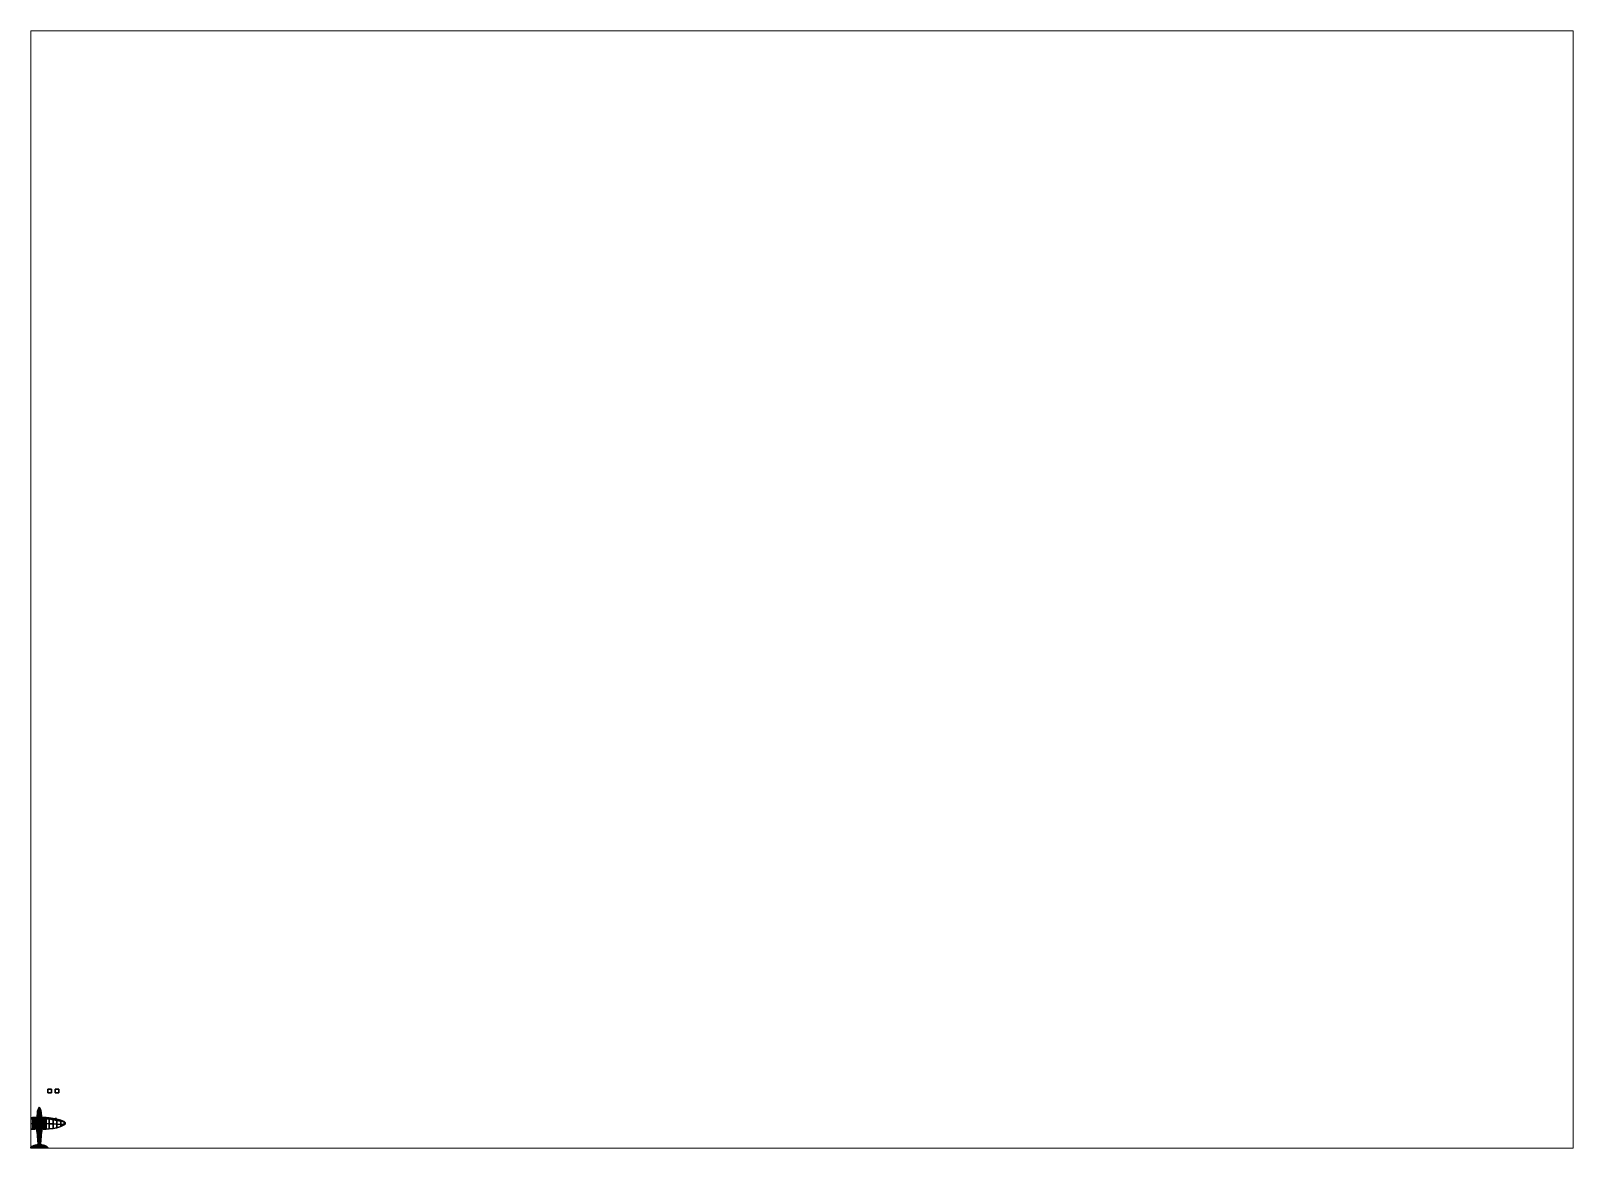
# Paper-space layout 'Layout1' of a CAD drawing. Header units: millimetres. Extents: x 28 to 251, y 20 to 181.
# The model-space entities are those that its viewports show. They can reach past a viewport. Long polylines and large blocks are cut down to what shows.
import ezdxf

# ---------------------------------------------------------------- set-up
doc = ezdxf.new("R2010")
doc.units = ezdxf.units.MM
for name, color, linetype in [('gun', 1, 'Continuous'), ('h2', 7, 'Continuous'), ('prop', 1, 'Continuous'), ('w2', 5, 'Continuous'), ('wing1', 5, 'Continuous')]:
    doc.layers.add(name, color=color, linetype=linetype)

msp = doc.modelspace()

# ---------------------------------------------------------------- linework, layer by layer
for points in [[(3.39, 10.97, 1), (3.39, 10.97), (2.39, 10.97), (2.39, 10.97, 1)], [(3.39, 10.97), (3.39, 9.97), (2.39, 9.97), (2.39, 10.97)], [(2.39, 10.97), (2.39, 9.97), (2.39, 9.97, 1), (2.39, 10.97, 1)], [(2.39, 10.97, 1), (2.39, 9.97, 1), (3.39, 9.97, 1), (3.39, 10.97, 1)], [(2.39, 9.97, 1), (2.39, 9.97), (3.39, 9.97), (3.39, 9.97, 1)], [(3.39, 9.97, 1), (3.39, 9.97), (3.39, 10.97), (3.39, 10.97, 1)], [(5.39, 10.97), (5.39, 9.97), (4.39, 9.97), (4.39, 10.97)], [(4.39, 10.97), (4.39, 9.97), (5.39, 9.97), (5.39, 10.97)], [(-0.53, 3.42, -0.32), (-0.56, 3.42, -0.13), (-0.50596, 4.52, -0.10491), (-0.478855, 4.52, -0.276575)], [(-0.56, 3.42, -0.13), (-0.56, 3.42, 0.4), (-0.50596, 4.52, 0.373945), (-0.50596, 4.52, -0.10491)], [(-0.56, 3.42, 0.4), (-0.55, 3.42, 0.46), (-0.496925, 4.52, 0.428155), (-0.50596, 4.52, 0.373945)], [(-0.55, 3.42, 0.46), (-0.52, 3.42, 0.58), (-0.46982, 4.52, 0.536575), (-0.496925, 4.52, 0.428155)], [(-0.48, 3.42, -0.42), (-0.53, 3.42, -0.32), (-0.478855, 4.52, -0.276575), (-0.43368, 4.52, -0.366925)], [(-0.52, 3.42, 0.58), (-0.47, 3.42, 0.67), (-0.424645, 4.52, 0.61789), (-0.46982, 4.52, 0.536575)], [(-0.478855, 4.52, -0.276575), (-0.50596, 4.52, -0.10491), (-0.463456, 4.98, -0.058968), (-0.438628, 4.98, -0.216212)], [(-0.50596, 4.52, -0.10491), (-0.50596, 4.52, 0.373945), (-0.463456, 4.98, 0.37966), (-0.463456, 4.98, -0.058968)], [(-0.50596, 4.52, 0.373945), (-0.496925, 4.52, 0.428155), (-0.45518, 4.98, 0.429316), (-0.463456, 4.98, 0.37966)], [(-0.496925, 4.52, 0.428155), (-0.46982, 4.52, 0.536575), (-0.430352, 4.98, 0.528628), (-0.45518, 4.98, 0.429316)], [(-0.4, 3.42, -0.5), (-0.48, 3.42, -0.42), (-0.43368, 4.52, -0.366925), (-0.3614, 4.52, -0.439205)], [(-0.43368, 4.52, -0.366925), (-0.478855, 4.52, -0.276575), (-0.438628, 4.98, -0.216212), (-0.397248, 4.98, -0.298972)], [(-0.47, 3.42, 0.67), (-0.37, 3.42, 0.76), (-0.334295, 4.52, 0.699205), (-0.424645, 4.52, 0.61789)], [(-0.46982, 4.52, 0.536575), (-0.424645, 4.52, 0.61789), (-0.388972, 4.98, 0.603112), (-0.430352, 4.98, 0.528628)], [(-0.438628, 4.98, -0.216212), (-0.463456, 4.98, -0.058968), (-0.413224, 5.14, -0.065927), (-0.391087, 5.14, -0.206128)], [(-0.463456, 4.98, -0.058968), (-0.463456, 4.98, 0.37966), (-0.413224, 5.14, 0.32516), (-0.413224, 5.14, -0.065927)], [(-0.463456, 4.98, 0.37966), (-0.45518, 4.98, 0.429316), (-0.405845, 5.14, 0.369434), (-0.413224, 5.14, 0.32516)], [(-0.45518, 4.98, 0.429316), (-0.430352, 4.98, 0.528628), (-0.383708, 5.14, 0.457982), (-0.405845, 5.14, 0.369434)], [(-0.397248, 4.98, -0.298972), (-0.438628, 4.98, -0.216212), (-0.391087, 5.14, -0.206128), (-0.354192, 5.14, -0.279918)], [(-0.3614, 4.52, -0.439205), (-0.43368, 4.52, -0.366925), (-0.397248, 4.98, -0.298972), (-0.33104, 4.98, -0.36518)], [(-0.430352, 4.98, 0.528628), (-0.388972, 4.98, 0.603112), (-0.346813, 5.14, 0.524393), (-0.383708, 5.14, 0.457982)], [(-0.424645, 4.52, 0.61789), (-0.334295, 4.52, 0.699205), (-0.306212, 4.98, 0.677596), (-0.388972, 4.98, 0.603112)], [(-0.413224, 5.14, -0.065927), (-0.413224, 5.14, 0.32516), (-0.32, 5.34)], [(-0.413224, 5.14, 0.32516), (-0.405845, 5.14, 0.369434), (-0.273137, 5.34, 0.113137), (-0.32, 5.34)], [(-0.391087, 5.14, -0.206128), (-0.413224, 5.14, -0.065927), (-0.32, 5.34), (-0.273137, 5.34, -0.113137)], [(-0.405845, 5.14, 0.369434), (-0.383708, 5.14, 0.457982), (-0.226274, 5.34, 0.226274), (-0.273137, 5.34, 0.113137)], [(-0.32, 3.42, -0.55), (-0.4, 3.42, -0.5), (-0.3614, 4.52, -0.439205), (-0.28912, 4.52, -0.48438)], [(-0.33104, 4.98, -0.36518), (-0.397248, 4.98, -0.298972), (-0.354192, 5.14, -0.279918), (-0.29516, 5.14, -0.33895)], [(-0.354192, 5.14, -0.279918), (-0.391087, 5.14, -0.206128), (-0.273137, 5.34, -0.113137), (-0.226274, 5.34, -0.226274)], [(-0.388972, 4.98, 0.603112), (-0.306212, 4.98, 0.677596), (-0.273023, 5.14, 0.590804), (-0.346813, 5.14, 0.524393)], [(-0.383708, 5.14, 0.457982), (-0.346813, 5.14, 0.524393), (-0.113137, 5.34, 0.273137), (-0.226274, 5.34, 0.226274)], [(-0.207805, 4.52, 0.735345), (-0.334295, 4.52, 0.699205), (-0.37, 3.42, 0.76), (-0.23, 3.42, 0.8)], [(-0.28912, 4.52, -0.48438), (-0.3614, 4.52, -0.439205), (-0.33104, 4.98, -0.36518), (-0.264832, 4.98, -0.40656)], [(-0.29516, 5.14, -0.33895), (-0.354192, 5.14, -0.279918), (-0.226274, 5.34, -0.226274)], [(-0.346813, 5.14, 0.524393), (-0.273023, 5.14, 0.590804), (0, 5.34, 0.32), (-0.113137, 5.34, 0.273137)], [(-0.190348, 4.98, 0.7107), (-0.306212, 4.98, 0.677596), (-0.334295, 4.52, 0.699205), (-0.207805, 4.52, 0.735345)], [(-0.264832, 4.98, -0.40656), (-0.33104, 4.98, -0.36518), (-0.29516, 5.14, -0.33895), (-0.236128, 5.14, -0.375845)], [(-0.24, 3.42, -0.57), (-0.32, 3.42, -0.55), (-0.28912, 4.52, -0.48438), (-0.21684, 4.52, -0.50245)], [(-0.169717, 5.14, 0.62032), (-0.273023, 5.14, 0.590804), (-0.306212, 4.98, 0.677596), (-0.190348, 4.98, 0.7107)], [(-0.236128, 5.14, -0.375845), (-0.29516, 5.14, -0.33895), (-0.226274, 5.34, -0.226274), (-0.113137, 5.34, -0.273137)], [(-0.21684, 4.52, -0.50245), (-0.28912, 4.52, -0.48438), (-0.264832, 4.98, -0.40656), (-0.198624, 4.98, -0.423112)], [(0, 5.34, 0.32), (0, 5.34, 0.32), (-0.273023, 5.14, 0.590804), (-0.169717, 5.14, 0.62032)], [(-0.198624, 4.98, -0.423112), (-0.264832, 4.98, -0.40656), (-0.236128, 5.14, -0.375845), (-0.177096, 5.14, -0.390603)], [(-0.12, 3.42, -0.59), (-0.24, 3.42, -0.57), (-0.21684, 4.52, -0.50245), (-0.10842, 4.52, -0.52052)], [(-0.177096, 5.14, -0.390603), (-0.236128, 5.14, -0.375845), (-0.113137, 5.34, -0.273137), (0, 5.34, -0.32)], [(0, 4.52, 0.76245), (-0.207805, 4.52, 0.735345), (-0.23, 3.42, 0.8), (0, 3.42, 0.83)], [(-0.10842, 4.52, -0.52052), (-0.21684, 4.52, -0.50245), (-0.198624, 4.98, -0.423112), (-0.099312, 4.98, -0.439664)], [(0, 4.98, 0.735528), (-0.190348, 4.98, 0.7107), (-0.207805, 4.52, 0.735345), (0, 4.52, 0.76245)], [(-0.099312, 4.98, -0.439664), (-0.198624, 4.98, -0.423112), (-0.177096, 5.14, -0.390603), (-0.088548, 5.14, -0.405361)], [(0, 5.14, 0.642457), (-0.169717, 5.14, 0.62032), (-0.190348, 4.98, 0.7107), (0, 4.98, 0.735528)], [(-0.088548, 5.14, -0.405361), (-0.177096, 5.14, -0.390603), (0, 5.34, -0.32)], [(0, 5.34, 0.32), (0, 5.34, 0.32), (-0.169717, 5.14, 0.62032), (0, 5.14, 0.642457)], [(0.12, 3.42, -0.59), (-0.12, 3.42, -0.59), (-0.10842, 4.52, -0.52052), (0.10842, 4.52, -0.52052)], [(0.10842, 4.52, -0.52052), (-0.10842, 4.52, -0.52052), (-0.099312, 4.98, -0.439664), (0.099312, 4.98, -0.439664)], [(0.099312, 4.98, -0.439664), (-0.099312, 4.98, -0.439664), (-0.088548, 5.14, -0.405361), (0.088548, 5.14, -0.405361)], [(0.088548, 5.14, -0.405361), (-0.088548, 5.14, -0.405361), (0, 5.34, -0.32)], [(-0.53, 1.98, -0.33), (-0.57, 1.98, -0.14), (-0.56, 3.42, -0.13), (-0.53, 3.42, -0.32)], [(-0.57, 1.98, -0.14), (-0.56, 1.98, 0.32), (-0.56, 3.42, 0.4), (-0.56, 3.42, -0.13)], [(-0.55, -0.68, -0.14), (-0.56, -0.68, 0.24), (-0.56, 1.98, 0.32), (-0.57, 1.98, -0.14)], [(-0.54, -0.68, -0.23), (-0.55, -0.68, -0.14), (-0.57, 1.98, -0.14), (-0.53, 1.98, -0.33)], [(-0.56, 1.98, 0.32), (-0.53, 1.98, 0.45), (-0.55, 3.42, 0.46), (-0.56, 3.42, 0.4)], [(-0.56, -0.68, 0.24), (-0.54, -0.68, 0.38), (-0.53, 1.98, 0.45), (-0.56, 1.98, 0.32)], [(-0.53, 1.98, 0.45), (-0.48, 1.98, 0.57), (-0.52, 3.42, 0.58), (-0.55, 3.42, 0.46)], [(-0.54, -0.68, 0.38), (-0.52, -0.68, 0.44), (-0.48, 1.98, 0.57), (-0.53, 1.98, 0.45)], [(-0.49, -0.68, -0.34), (-0.54, -0.68, -0.23), (-0.53, 1.98, -0.33), (-0.48, 1.98, -0.43)], [(-0.48, 1.98, -0.43), (-0.53, 1.98, -0.33), (-0.53, 3.42, -0.32), (-0.48, 3.42, -0.42)], [(-0.48, 1.98, 0.57), (-0.45, 1.98, 0.62), (-0.47, 3.42, 0.67), (-0.52, 3.42, 0.58)], [(-0.52, -0.68, 0.44), (-0.43, -0.68, 0.56), (-0.45, 1.98, 0.62), (-0.48, 1.98, 0.57)], [(-0.4, -0.68, -0.44), (-0.49, -0.68, -0.34), (-0.48, 1.98, -0.43), (-0.4, 1.98, -0.51)], [(-0.4, 1.98, -0.51), (-0.48, 1.98, -0.43), (-0.48, 3.42, -0.42), (-0.4, 3.42, -0.5)], [(-0.45, 1.98, 0.62), (-0.37, 1.98, 0.7), (-0.37, 3.42, 0.76), (-0.47, 3.42, 0.67)], [(-0.43, -0.68, 0.56), (-0.29, -0.68, 0.64), (-0.37, 1.98, 0.7), (-0.45, 1.98, 0.62)], [(-0.33, 1.98, -0.55), (-0.4, 1.98, -0.51), (-0.4, 3.42, -0.5), (-0.32, 3.42, -0.55)], [(-0.34, -0.68, -0.48), (-0.4, -0.68, -0.44), (-0.4, 1.98, -0.51), (-0.33, 1.98, -0.55)], [(-0.23, 3.42, 0.8), (-0.37, 3.42, 0.76), (-0.37, 1.98, 0.7), (-0.23, 1.98, 0.77)], [(-0.23, 1.98, 0.77), (-0.37, 1.98, 0.7), (-0.29, -0.68, 0.64), (-0.12, -0.68, 0.67)], [(-0.26, -0.68, -0.51), (-0.34, -0.68, -0.48), (-0.33, 1.98, -0.55), (-0.24, 1.98, -0.57)], [(-0.24, 1.98, -0.57), (-0.33, 1.98, -0.55), (-0.32, 3.42, -0.55), (-0.24, 3.42, -0.57)], [(-0.15, -0.68, -0.53), (-0.26, -0.68, -0.51), (-0.24, 1.98, -0.57), (-0.12, 1.98, -0.59)], [(-0.12, 1.98, -0.59), (-0.24, 1.98, -0.57), (-0.24, 3.42, -0.57), (-0.12, 3.42, -0.59)], [(0, 3.42, 0.83), (-0.23, 3.42, 0.8), (-0.23, 1.98, 0.77), (0, 1.98, 0.79)], [(0, 1.98, 0.79), (-0.23, 1.98, 0.77), (-0.12, -0.68, 0.67), (0, -0.68, 0.68)], [(0, -0.68, -0.54), (-0.15, -0.68, -0.53), (-0.12, 1.98, -0.59), (0, 1.98, -0.6)], [(0, 1.98, -0.6), (-0.12, 1.98, -0.59), (-0.12, 3.42, -0.59), (0, 3.42, -0.59)], [(0, 1.27, 1.87), (0, 1.25, 1.87), (0, 1.24, 1.03), (0, 1.29, 1.03)], [(0, 1.29, 1.03), (0, 1.24, 1.03), (0, 1.25, 1.87), (0, 1.27, 1.87)], [(0, -5.08, 1.66), (0, -5.08, 1.68), (0, 1.25, 1.86), (0, 1.25, 1.84)], [(0, 1.25, 1.84), (0, 1.25, 1.86), (0, -5.08, 1.68), (0, -5.08, 1.66)], [(0, 1.08, 1.03), (0, 1.02, 1.03), (0, 1.02, 1.38), (0, 1.07, 1.38)], [(0, 1.07, 1.38), (0, 1.02, 1.38), (0, 1.02, 1.03), (0, 1.08, 1.03)], [(-0.47, -1.94, 0.28), (-0.44, -1.94, 0.39), (-0.54, -0.68, 0.38), (-0.56, -0.68, 0.24)], [(-0.47, -1.94, -0.01), (-0.47, -1.94, 0.28), (-0.56, -0.68, 0.24), (-0.55, -0.68, -0.14)], [(-0.44, -1.94, -0.15), (-0.47, -1.94, -0.01), (-0.55, -0.68, -0.14), (-0.54, -0.68, -0.23)], [(-0.44, -1.94, 0.39), (-0.36, -1.94, 0.52), (-0.52, -0.68, 0.44), (-0.54, -0.68, 0.38)], [(-0.41, -1.94, -0.23), (-0.44, -1.94, -0.15), (-0.54, -0.68, -0.23), (-0.49, -0.68, -0.34)], [(-0.36, -1.94, 0.52), (-0.27, -1.94, 0.58), (-0.43, -0.68, 0.56), (-0.52, -0.68, 0.44)], [(-0.36, -1.94, -0.31), (-0.41, -1.94, -0.23), (-0.49, -0.68, -0.34), (-0.4, -0.68, -0.44)], [(-0.32, -4.04, 0.15), (-0.31, -4.04, 0.24), (-0.44, -1.94, 0.39), (-0.47, -1.94, 0.28)], [(-0.31, -4.04, -0.03), (-0.32, -4.04, 0.03), (-0.47, -1.94, -0.01), (-0.44, -1.94, -0.15)], [(-0.32, -4.04, 0.03), (-0.32, -4.04, 0.15), (-0.47, -1.94, 0.28), (-0.47, -1.94, -0.01)], [(-0.31, -4.04, 0.24), (-0.26, -4.04, 0.32), (-0.36, -1.94, 0.52), (-0.44, -1.94, 0.39)], [(-0.29, -4.04, -0.1), (-0.31, -4.04, -0.03), (-0.44, -1.94, -0.15), (-0.41, -1.94, -0.23)], [(-0.27, -1.94, 0.58), (-0.15, -1.94, 0.63), (-0.29, -0.68, 0.64), (-0.43, -0.68, 0.56)], [(-0.27, -4.04, -0.13), (-0.29, -4.04, -0.1), (-0.41, -1.94, -0.23), (-0.36, -1.94, -0.31)], [(-0.32, -1.94, -0.35), (-0.36, -1.94, -0.31), (-0.4, -0.68, -0.44), (-0.34, -0.68, -0.48)], [(-0.26, -4.04, 0.32), (-0.17, -4.04, 0.39), (-0.27, -1.94, 0.58), (-0.36, -1.94, 0.52)], [(-0.2, -4.04, -0.2), (-0.27, -4.04, -0.13), (-0.36, -1.94, -0.31), (-0.32, -1.94, -0.35)], [(-0.24, -1.94, -0.41), (-0.32, -1.94, -0.35), (-0.34, -0.68, -0.48), (-0.26, -0.68, -0.51)], [(-0.15, -4.04, -0.23), (-0.2, -4.04, -0.2), (-0.32, -1.94, -0.35), (-0.24, -1.94, -0.41)], [(0, -5.99, 0.11), (0, -5.99, 0.11), (-0.31, -4.04, 0.24), (-0.32, -4.04, 0.15)], [(0, -5.99, 0.11), (0, -5.99, 0.11), (-0.32, -4.04, 0.03), (-0.31, -4.04, -0.03)], [(0, -5.99, 0.11), (0, -5.99, 0.11), (-0.32, -4.04, 0.15), (-0.32, -4.04, 0.03)], [(0, -5.99, 0.11), (0, -5.99, 0.11), (-0.26, -4.04, 0.32), (-0.31, -4.04, 0.24)], [(0, -5.99, 0.11), (0, -5.99, 0.11), (-0.31, -4.04, -0.03), (-0.29, -4.04, -0.1)], [(-0.12, -0.68, 0.67), (-0.29, -0.68, 0.64), (-0.15, -1.94, 0.63), (-0.08, -1.94, 0.64)], [(0, -5.99, 0.11), (0, -5.99, 0.11), (-0.29, -4.04, -0.1), (-0.27, -4.04, -0.13)], [(-0.17, -4.04, 0.39), (-0.11, -4.04, 0.41), (-0.15, -1.94, 0.63), (-0.27, -1.94, 0.58)], [(0, -5.99, 0.11), (0, -5.99, 0.11), (-0.27, -4.04, -0.13), (-0.2, -4.04, -0.2)], [(-0.15, -1.94, -0.45), (-0.24, -1.94, -0.41), (-0.26, -0.68, -0.51), (-0.15, -0.68, -0.53)], [(0, -5.99, 0.11), (0, -5.99, 0.11), (-0.17, -4.04, 0.39), (-0.26, -4.04, 0.32)], [(-0.09, -4.04, -0.25), (-0.15, -4.04, -0.23), (-0.24, -1.94, -0.41), (-0.15, -1.94, -0.45)], [(0, -5.99, 0.11), (0, -5.99, 0.11), (-0.2, -4.04, -0.2), (-0.15, -4.04, -0.23)], [(0, -5.99, 0.11), (0, -5.99, 0.11), (-0.11, -4.04, 0.41), (-0.17, -4.04, 0.39)], [(0, -1.94, -0.47), (-0.15, -1.94, -0.45), (-0.15, -0.68, -0.53), (0, -0.68, -0.54)], [(-0.08, -1.94, 0.64), (-0.15, -1.94, 0.63), (-0.11, -4.04, 0.41), (-0.06, -4.04, 0.42)], [(0, -4.04, -0.25), (-0.09, -4.04, -0.25), (-0.15, -1.94, -0.45), (0, -1.94, -0.47)], [(0, -5.99, 0.11), (0, -5.99, 0.11), (-0.15, -4.04, -0.23), (-0.09, -4.04, -0.25)], [(0, -0.68, 0.68), (-0.12, -0.68, 0.67), (-0.08, -1.94, 0.64), (0, -1.94, 0.64)], [(-0.06, -4.04, 0.42), (-0.11, -4.04, 0.41), (0, -5.99, 0.11)], [(0, -5.99, 0.11), (0, -5.99, 0.11), (-0.09, -4.04, -0.25), (0.09, -4.04, -0.25)], [(0.08, -1.94, 0.64), (-0.08, -1.94, 0.64), (-0.06, -4.04, 0.42), (0.06, -4.04, 0.42)], [(0, -4.14, 0.44), (0, -4.12, 0.37), (-0.06, -4.4, 0.37), (-0.07, -4.42, 0.44)], [(0, -4.24, 0.73), (0, -4.14, 0.44), (-0.07, -4.42, 0.44), (-0.07, -4.51, 0.73)], [(0, -4.27, 0.82), (0, -4.24, 0.73), (-0.07, -4.51, 0.73), (-0.07, -4.54, 0.82)], [(0.06, -4.04, 0.42), (-0.06, -4.04, 0.42), (0, -5.99, 0.11)], [(0, -4.12, 0.37), (0, -4.12, 0.23), (-0.02, -4.4, 0.23), (-0.06, -4.4, 0.37)], [(0.06, -4.4, 0.37), (0.02, -4.4, 0.23), (0, -4.12, 0.23), (0, -4.12, 0.37)], [(0.07, -4.42, 0.44), (0.06, -4.4, 0.37), (0, -4.12, 0.37), (0, -4.14, 0.44)], [(0.07, -4.51, 0.73), (0.07, -4.42, 0.44), (0, -4.14, 0.44), (0, -4.24, 0.73)], [(0.07, -4.54, 0.82), (0.07, -4.51, 0.73), (0, -4.24, 0.73), (0, -4.27, 0.82)], [(0, -4.37, 1.04), (0, -4.27, 0.82), (-0.07, -4.54, 0.82), (-0.07, -4.61, 1.04)], [(0, -4.54, 1.3), (0, -4.37, 1.04), (-0.07, -4.61, 1.04), (-0.06, -4.69, 1.3)], [(-0.06, -4.4, 0.37), (-0.06, -5.12, 0.37), (-0.07, -5.12, 0.44), (-0.07, -4.42, 0.44)], [(-0.07, -4.42, 0.44), (-0.07, -5.12, 0.44), (-0.07, -5.13, 0.73), (-0.07, -4.51, 0.73)], [(-0.07, -4.51, 0.73), (-0.07, -5.13, 0.73), (-0.07, -5.13, 0.82), (-0.07, -4.54, 0.82)], [(-0.07, -4.54, 0.82), (-0.07, -5.13, 0.82), (-0.07, -5.14, 1.04), (-0.07, -4.61, 1.04)], [(-0.07, -4.61, 1.04), (-0.07, -5.14, 1.04), (-0.06, -5.14, 1.3), (-0.06, -4.69, 1.3)], [(-0.07, -5.13, 0.73), (-0.07, -5.12, 0.44), (0, -5.69, 0.44), (0, -5.66, 0.73)], [(-0.07, -5.12, 0.44), (-0.06, -5.12, 0.37), (0, -5.69, 0.37), (0, -5.69, 0.44)], [(-0.07, -5.13, 0.82), (-0.07, -5.13, 0.73), (0, -5.66, 0.73), (0, -5.65, 0.82)], [(-0.07, -5.14, 1.04), (-0.07, -5.13, 0.82), (0, -5.65, 0.82), (0, -5.61, 1.04)], [(-0.06, -5.14, 1.3), (-0.07, -5.14, 1.04), (0, -5.61, 1.04), (0, -5.53, 1.3)], [(-0.02, -4.4, 0.23), (-0.02, -5.14, 0.23), (-0.06, -5.12, 0.37), (-0.06, -4.4, 0.37)], [(0, -4.65, 1.42), (0, -4.54, 1.3), (-0.06, -4.69, 1.3), (-0.06, -4.73, 1.42)], [(0, -4.8, 1.54), (0, -4.65, 1.42), (-0.06, -4.73, 1.42), (-0.05, -4.86, 1.54)], [(-0.06, -4.69, 1.3), (-0.06, -5.14, 1.3), (-0.06, -5.14, 1.42), (-0.06, -4.73, 1.42)], [(-0.06, -4.73, 1.42), (-0.06, -5.14, 1.42), (-0.05, -5.14, 1.54), (-0.05, -4.86, 1.54)], [(-0.06, -5.12, 0.37), (-0.02, -5.14, 0.23), (0, -5.51, 0.23), (0, -5.69, 0.37)], [(-0.05, -5.14, 1.54), (-0.06, -5.14, 1.42), (0, -5.47, 1.42), (0, -5.34, 1.54)], [(-0.06, -5.14, 1.42), (-0.06, -5.14, 1.3), (0, -5.53, 1.3), (0, -5.47, 1.42)], [(0, -4.97, 1.61), (0, -4.8, 1.54), (-0.05, -4.86, 1.54), (-0.04, -5, 1.61)], [(-0.05, -4.86, 1.54), (-0.05, -5.14, 1.54), (-0.04, -5.14, 1.61), (-0.04, -5, 1.61)], [(-0.04, -5.14, 1.61), (-0.05, -5.14, 1.54), (0, -5.34, 1.54), (0, -5.21, 1.61)], [(0, -5.06, 1.63), (0, -4.97, 1.61), (-0.04, -5, 1.61), (-0.02, -5.06, 1.62)], [(-0.04, -5, 1.61), (-0.04, -5.14, 1.61), (-0.02, -5.14, 1.62), (-0.02, -5.06, 1.62)], [(-0.02, -5.14, 1.62), (-0.04, -5.14, 1.61), (0, -5.21, 1.61), (0, -5.17, 1.63)], [(0, -4.4, 0.18), (0, -5.44, 0.18), (-0.02, -5.14, 0.23), (-0.02, -4.4, 0.23)], [(-0.02, -5.06, 1.62), (-0.02, -5.14, 1.62), (0, -5.17, 1.63), (0, -5.06, 1.63)], [(-0.02, -5.14, 0.23), (0, -5.44, 0.18), (0, -5.44, 0.18), (0, -5.51, 0.23)], [(0.07, -4.61, 1.04), (0.07, -4.54, 0.82), (0, -4.27, 0.82), (0, -4.37, 1.04)], [(0.06, -4.69, 1.3), (0.07, -4.61, 1.04), (0, -4.37, 1.04), (0, -4.54, 1.3)], [(0.02, -5.14, 0.23), (0, -5.44, 0.18), (0, -4.4, 0.18), (0.02, -4.4, 0.23)], [(0.06, -4.73, 1.42), (0.06, -4.69, 1.3), (0, -4.54, 1.3), (0, -4.65, 1.42)], [(0.05, -4.86, 1.54), (0.06, -4.73, 1.42), (0, -4.65, 1.42), (0, -4.8, 1.54)], [(0.04, -5, 1.61), (0.05, -4.86, 1.54), (0, -4.8, 1.54), (0, -4.97, 1.61)], [(0.02, -5.06, 1.62), (0.04, -5, 1.61), (0, -4.97, 1.61), (0, -5.06, 1.63)], [(0, -5.06, 1.63), (0, -5.17, 1.63), (0.02, -5.14, 1.62), (0.02, -5.06, 1.62)], [(0, -5.08, 1.63), (0, -5.11, 1.63), (0, -5.11, 1.68), (0, -5.08, 1.68)], [(0, -5.08, 1.68), (0, -5.11, 1.68), (0, -5.11, 1.63), (0, -5.08, 1.63)], [(0, -5.69, 0.37), (0, -5.51, 0.23), (0.02, -5.14, 0.23), (0.06, -5.12, 0.37)], [(0, -5.69, 0.44), (0, -5.69, 0.37), (0.06, -5.12, 0.37), (0.07, -5.12, 0.44)], [(0, -5.66, 0.73), (0, -5.69, 0.44), (0.07, -5.12, 0.44), (0.07, -5.13, 0.73)], [(0, -5.65, 0.82), (0, -5.66, 0.73), (0.07, -5.13, 0.73), (0.07, -5.13, 0.82)], [(0, -5.61, 1.04), (0, -5.65, 0.82), (0.07, -5.13, 0.82), (0.07, -5.14, 1.04)], [(0, -5.51, 0.23), (0, -5.44, 0.18), (0, -5.44, 0.18), (0.02, -5.14, 0.23)], [(0, -5.53, 1.3), (0, -5.61, 1.04), (0.07, -5.14, 1.04), (0.06, -5.14, 1.3)], [(0, -5.47, 1.42), (0, -5.53, 1.3), (0.06, -5.14, 1.3), (0.06, -5.14, 1.42)], [(0, -5.34, 1.54), (0, -5.47, 1.42), (0.06, -5.14, 1.42), (0.05, -5.14, 1.54)], [(0, -5.21, 1.61), (0, -5.34, 1.54), (0.05, -5.14, 1.54), (0.04, -5.14, 1.61)], [(0, -5.17, 1.63), (0, -5.21, 1.61), (0.04, -5.14, 1.61), (0.02, -5.14, 1.62)], [(0.06, -5.12, 0.37), (0.02, -5.14, 0.23), (0.02, -4.4, 0.23), (0.06, -4.4, 0.37)], [(0.02, -5.14, 1.62), (0.04, -5.14, 1.61), (0.04, -5, 1.61), (0.02, -5.06, 1.62)], [(0.04, -5.14, 1.61), (0.05, -5.14, 1.54), (0.05, -4.86, 1.54), (0.04, -5, 1.61)], [(0.05, -5.14, 1.54), (0.06, -5.14, 1.42), (0.06, -4.73, 1.42), (0.05, -4.86, 1.54)], [(0.07, -5.12, 0.44), (0.06, -5.12, 0.37), (0.06, -4.4, 0.37), (0.07, -4.42, 0.44)], [(0.06, -5.14, 1.3), (0.07, -5.14, 1.04), (0.07, -4.61, 1.04), (0.06, -4.69, 1.3)], [(0.06, -5.14, 1.42), (0.06, -5.14, 1.3), (0.06, -4.69, 1.3), (0.06, -4.73, 1.42)], [(0.07, -5.13, 0.73), (0.07, -5.12, 0.44), (0.07, -4.42, 0.44), (0.07, -4.51, 0.73)], [(0.07, -5.13, 0.82), (0.07, -5.13, 0.73), (0.07, -4.51, 0.73), (0.07, -4.54, 0.82)], [(0.07, -5.14, 1.04), (0.07, -5.13, 0.82), (0.07, -4.54, 0.82), (0.07, -4.61, 1.04)]]:
    msp.add_3dface(points)
at = {"color": 2}
for points in [[(-0.29, 2.94, 0.77), (-0.37, 2.66, 0.72), (-0.32, 2.66, 0.89), (-0.2, 2.82, 0.95)], [(-0.32, 2.66, 0.89), (-0.37, 2.66, 0.72), (-0.37, 1.98, 0.7), (-0.32, 1.98, 0.87)], [(-0.32, 1.98, 0.87), (-0.37, 1.98, 0.7), (-0.37, 0.2, 0.59), (-0.32, 0.28, 0.82)], [(-0.32, 0.28, 0.82), (-0.37, 0.2, 0.59), (-0.282939, -0.42, 0.640001), (-0.244704, -0.371774, 0.77)], [(-0.2, 2.82, 0.95), (-0.32, 2.66, 0.89), (-0.26, 2.66, 0.98), (0, 2.98, 1.02)], [(-0.26, 2.66, 0.98), (-0.32, 2.66, 0.89), (-0.32, 1.98, 0.87), (-0.26, 1.98, 0.96)], [(-0.26, 1.98, 0.96), (-0.32, 1.98, 0.87), (-0.32, 0.28, 0.82), (-0.26, 0.31, 0.91)], [(-0.26, 0.31, 0.91), (-0.32, 0.28, 0.82), (-0.244704, -0.371774, 0.77), (-0.198822, -0.348833, 0.838823)], [(0, 3.147924, 0.822442), (-0.29, 2.94, 0.77), (-0.2, 2.82, 0.95), (0, 2.98, 1.02)], [(0, 2.98, 1.02), (-0.26, 2.66, 0.98), (-0.2, 2.66, 1.03), (0, 2.98, 1.02)], [(-0.2, 2.66, 1.03), (-0.26, 2.66, 0.98), (-0.26, 1.98, 0.96), (-0.2, 1.98, 1.01)], [(-0.2, 1.98, 1.01), (-0.26, 1.98, 0.96), (-0.26, 0.31, 0.91), (-0.2, 0.33, 0.96)], [(-0.2, 0.33, 0.96), (-0.26, 0.31, 0.91), (-0.198822, -0.348833, 0.838823), (-0.15294, -0.333539, 0.877058)], [(0, 2.98, 1.02), (-0.2, 2.66, 1.03), (-0.09, 2.66, 1.07), (0, 2.98, 1.02)], [(-0.09, 2.66, 1.07), (-0.2, 2.66, 1.03), (-0.2, 1.98, 1.01), (-0.09, 1.98, 1.05)], [(-0.09, 1.98, 1.05), (-0.2, 1.98, 1.01), (-0.2, 0.33, 0.96), (-0.09, 0.34, 1)], [(-0.09, 0.34, 1), (-0.2, 0.33, 0.96), (-0.15294, -0.333539, 0.877058), (-0.068823, -0.325892, 0.907646)], [(0, 2.98, 1.02), (-0.09, 2.66, 1.07), (0, 2.66, 1.08), (0, 2.98, 1.02)], [(0, 2.66, 1.08), (-0.09, 2.66, 1.07), (-0.09, 1.98, 1.05), (0, 1.98, 1.06)], [(0, 1.98, 1.06), (-0.09, 1.98, 1.05), (-0.09, 0.34, 1), (0, 0.35, 1.01)], [(0, 0.35, 1.01), (-0.09, 0.34, 1), (-0.068823, -0.325892, 0.907646), (0, -0.318245, 0.915293)]]:
    msp.add_3dface(points, dxfattribs=at)
at = {"layer": 'gun'}
for points in [[(0, -0.36, 0.77), (-0.02, -0.36, 0.75), (-0.02, -0.96, 0.75), (0, -0.96, 0.77)], [(-0.02, -0.36, 0.75), (0, -0.36, 0.73), (0, -0.96, 0.73), (-0.02, -0.96, 0.75)], [(0, -0.96, 0.77), (-0.02, -0.96, 0.75), (0, -0.96, 0.73), (0.02, -0.96, 0.75)], [(0.02, -0.36, 0.75), (0, -0.36, 0.77), (0, -0.96, 0.77), (0.02, -0.96, 0.75)], [(0, -0.36, 0.73), (0.02, -0.36, 0.75), (0.02, -0.96, 0.75), (0, -0.96, 0.73)]]:
    msp.add_3dface(points, dxfattribs=at)
at = {"layer": 'h2'}
for points in [[(0.177096, 5.14, -0.390603), (0.236128, 5.14, -0.375845), (0.113137, 5.34, -0.273137), (0, 5.34, -0.32)], [(0.088548, 5.14, -0.405361), (0.177096, 5.14, -0.390603), (0, 5.34, -0.32)], [(0, 5.34, 0.32), (0, 5.34, 0.32), (0.273023, 5.14, 0.590804), (0.169717, 5.14, 0.62032)], [(0, 5.34, 0.32), (0, 5.34, 0.32), (0.169717, 5.14, 0.62032), (0, 5.14, 0.642457)], [(0.346813, 5.14, 0.524393), (0.273023, 5.14, 0.590804), (0, 5.34, 0.32), (0.113137, 5.34, 0.273137)], [(0, 5.14, 0.642457), (0.169717, 5.14, 0.62032), (0.190348, 4.98, 0.7107), (0, 4.98, 0.735528)], [(0, 4.98, 0.735528), (0.190348, 4.98, 0.7107), (0.207805, 4.52, 0.735345), (0, 4.52, 0.76245)], [(0, 4.52, 0.76245), (0.207805, 4.52, 0.735345), (0.23, 3.42, 0.8), (0, 3.42, 0.83)], [(0.099312, 4.98, -0.439664), (0.198624, 4.98, -0.423112), (0.177096, 5.14, -0.390603), (0.088548, 5.14, -0.405361)], [(0.10842, 4.52, -0.52052), (0.21684, 4.52, -0.50245), (0.198624, 4.98, -0.423112), (0.099312, 4.98, -0.439664)], [(0.12, 3.42, -0.59), (0.24, 3.42, -0.57), (0.21684, 4.52, -0.50245), (0.10842, 4.52, -0.52052)], [(0.236128, 5.14, -0.375845), (0.29516, 5.14, -0.33895), (0.226274, 5.34, -0.226274), (0.113137, 5.34, -0.273137)], [(0.383708, 5.14, 0.457982), (0.346813, 5.14, 0.524393), (0.113137, 5.34, 0.273137), (0.226274, 5.34, 0.226274)], [(0.169717, 5.14, 0.62032), (0.273023, 5.14, 0.590804), (0.306212, 4.98, 0.677596), (0.190348, 4.98, 0.7107)], [(0.198624, 4.98, -0.423112), (0.264832, 4.98, -0.40656), (0.236128, 5.14, -0.375845), (0.177096, 5.14, -0.390603)], [(0.190348, 4.98, 0.7107), (0.306212, 4.98, 0.677596), (0.334295, 4.52, 0.699205), (0.207805, 4.52, 0.735345)], [(0.21684, 4.52, -0.50245), (0.28912, 4.52, -0.48438), (0.264832, 4.98, -0.40656), (0.198624, 4.98, -0.423112)], [(0.207805, 4.52, 0.735345), (0.334295, 4.52, 0.699205), (0.37, 3.42, 0.76), (0.23, 3.42, 0.8)], [(0.24, 3.42, -0.57), (0.32, 3.42, -0.55), (0.28912, 4.52, -0.48438), (0.21684, 4.52, -0.50245)], [(0.354192, 5.14, -0.279918), (0.391087, 5.14, -0.206128), (0.273137, 5.34, -0.113137), (0.226274, 5.34, -0.226274)], [(0.29516, 5.14, -0.33895), (0.354192, 5.14, -0.279918), (0.226274, 5.34, -0.226274)], [(0.405845, 5.14, 0.369434), (0.383708, 5.14, 0.457982), (0.226274, 5.34, 0.226274), (0.273137, 5.34, 0.113137)], [(0.264832, 4.98, -0.40656), (0.33104, 4.98, -0.36518), (0.29516, 5.14, -0.33895), (0.236128, 5.14, -0.375845)], [(0.28912, 4.52, -0.48438), (0.3614, 4.52, -0.439205), (0.33104, 4.98, -0.36518), (0.264832, 4.98, -0.40656)], [(0.388972, 4.98, 0.603112), (0.306212, 4.98, 0.677596), (0.273023, 5.14, 0.590804), (0.346813, 5.14, 0.524393)], [(0.391087, 5.14, -0.206128), (0.413224, 5.14, -0.065927), (0.32, 5.34), (0.273137, 5.34, -0.113137)], [(0.413224, 5.14, 0.32516), (0.405845, 5.14, 0.369434), (0.273137, 5.34, 0.113137), (0.32, 5.34)], [(0.32, 3.42, -0.55), (0.4, 3.42, -0.5), (0.3614, 4.52, -0.439205), (0.28912, 4.52, -0.48438)], [(0.33104, 4.98, -0.36518), (0.397248, 4.98, -0.298972), (0.354192, 5.14, -0.279918), (0.29516, 5.14, -0.33895)], [(0.424645, 4.52, 0.61789), (0.334295, 4.52, 0.699205), (0.306212, 4.98, 0.677596), (0.388972, 4.98, 0.603112)], [(0.413224, 5.14, -0.065927), (0.413224, 5.14, 0.32516), (0.32, 5.34)], [(0.3614, 4.52, -0.439205), (0.43368, 4.52, -0.366925), (0.397248, 4.98, -0.298972), (0.33104, 4.98, -0.36518)], [(0.47, 3.42, 0.67), (0.37, 3.42, 0.76), (0.334295, 4.52, 0.699205), (0.424645, 4.52, 0.61789)], [(0.430352, 4.98, 0.528628), (0.388972, 4.98, 0.603112), (0.346813, 5.14, 0.524393), (0.383708, 5.14, 0.457982)], [(0.397248, 4.98, -0.298972), (0.438628, 4.98, -0.216212), (0.391087, 5.14, -0.206128), (0.354192, 5.14, -0.279918)], [(0.4, 3.42, -0.5), (0.48, 3.42, -0.42), (0.43368, 4.52, -0.366925), (0.3614, 4.52, -0.439205)], [(0.45518, 4.98, 0.429316), (0.430352, 4.98, 0.528628), (0.383708, 5.14, 0.457982), (0.405845, 5.14, 0.369434)], [(0.46982, 4.52, 0.536575), (0.424645, 4.52, 0.61789), (0.388972, 4.98, 0.603112), (0.430352, 4.98, 0.528628)], [(0.438628, 4.98, -0.216212), (0.463456, 4.98, -0.058968), (0.413224, 5.14, -0.065927), (0.391087, 5.14, -0.206128)], [(0.43368, 4.52, -0.366925), (0.478855, 4.52, -0.276575), (0.438628, 4.98, -0.216212), (0.397248, 4.98, -0.298972)], [(0.463456, 4.98, 0.37966), (0.45518, 4.98, 0.429316), (0.405845, 5.14, 0.369434), (0.413224, 5.14, 0.32516)], [(0.463456, 4.98, -0.058968), (0.463456, 4.98, 0.37966), (0.413224, 5.14, 0.32516), (0.413224, 5.14, -0.065927)], [(0.52, 3.42, 0.58), (0.47, 3.42, 0.67), (0.424645, 4.52, 0.61789), (0.46982, 4.52, 0.536575)], [(0.496925, 4.52, 0.428155), (0.46982, 4.52, 0.536575), (0.430352, 4.98, 0.528628), (0.45518, 4.98, 0.429316)], [(0.48, 3.42, -0.42), (0.53, 3.42, -0.32), (0.478855, 4.52, -0.276575), (0.43368, 4.52, -0.366925)], [(0.478855, 4.52, -0.276575), (0.50596, 4.52, -0.10491), (0.463456, 4.98, -0.058968), (0.438628, 4.98, -0.216212)], [(0.50596, 4.52, 0.373945), (0.496925, 4.52, 0.428155), (0.45518, 4.98, 0.429316), (0.463456, 4.98, 0.37966)], [(0.50596, 4.52, -0.10491), (0.50596, 4.52, 0.373945), (0.463456, 4.98, 0.37966), (0.463456, 4.98, -0.058968)], [(0.55, 3.42, 0.46), (0.52, 3.42, 0.58), (0.46982, 4.52, 0.536575), (0.496925, 4.52, 0.428155)], [(0.53, 3.42, -0.32), (0.56, 3.42, -0.13), (0.50596, 4.52, -0.10491), (0.478855, 4.52, -0.276575)], [(0.56, 3.42, 0.4), (0.55, 3.42, 0.46), (0.496925, 4.52, 0.428155), (0.50596, 4.52, 0.373945)], [(0.56, 3.42, -0.13), (0.56, 3.42, 0.4), (0.50596, 4.52, 0.373945), (0.50596, 4.52, -0.10491)], [(0, 1.98, -0.6), (0.12, 1.98, -0.59), (0.12, 3.42, -0.59), (0, 3.42, -0.59)], [(0, 3.42, 0.83), (0.23, 3.42, 0.8), (0.23, 1.98, 0.77), (0, 1.98, 0.79)], [(0, -0.68, -0.54), (0.15, -0.68, -0.53), (0.12, 1.98, -0.59), (0, 1.98, -0.6)], [(0, 1.98, 0.79), (0.23, 1.98, 0.77), (0.12, -0.68, 0.67), (0, -0.68, 0.68)], [(0.12, 1.98, -0.59), (0.24, 1.98, -0.57), (0.24, 3.42, -0.57), (0.12, 3.42, -0.59)], [(0.15, -0.68, -0.53), (0.26, -0.68, -0.51), (0.24, 1.98, -0.57), (0.12, 1.98, -0.59)], [(0.23, 1.98, 0.77), (0.37, 1.98, 0.7), (0.29, -0.68, 0.64), (0.12, -0.68, 0.67)], [(0.23, 3.42, 0.8), (0.37, 3.42, 0.76), (0.37, 1.98, 0.7), (0.23, 1.98, 0.77)], [(0.24, 1.98, -0.57), (0.33, 1.98, -0.55), (0.32, 3.42, -0.55), (0.24, 3.42, -0.57)], [(0.26, -0.68, -0.51), (0.34, -0.68, -0.48), (0.33, 1.98, -0.55), (0.24, 1.98, -0.57)], [(0.43, -0.68, 0.56), (0.29, -0.68, 0.64), (0.37, 1.98, 0.7), (0.45, 1.98, 0.62)], [(0.33, 1.98, -0.55), (0.4, 1.98, -0.51), (0.4, 3.42, -0.5), (0.32, 3.42, -0.55)], [(0.34, -0.68, -0.48), (0.4, -0.68, -0.44), (0.4, 1.98, -0.51), (0.33, 1.98, -0.55)], [(0.45, 1.98, 0.62), (0.37, 1.98, 0.7), (0.37, 3.42, 0.76), (0.47, 3.42, 0.67)], [(0.4, 1.98, -0.51), (0.48, 1.98, -0.43), (0.48, 3.42, -0.42), (0.4, 3.42, -0.5)], [(0.4, -0.68, -0.44), (0.49, -0.68, -0.34), (0.48, 1.98, -0.43), (0.4, 1.98, -0.51)], [(0.52, -0.68, 0.44), (0.43, -0.68, 0.56), (0.45, 1.98, 0.62), (0.48, 1.98, 0.57)], [(0.48, 1.98, 0.57), (0.45, 1.98, 0.62), (0.47, 3.42, 0.67), (0.52, 3.42, 0.58)], [(0.48, 1.98, -0.43), (0.53, 1.98, -0.33), (0.53, 3.42, -0.32), (0.48, 3.42, -0.42)], [(0.53, 1.98, 0.45), (0.48, 1.98, 0.57), (0.52, 3.42, 0.58), (0.55, 3.42, 0.46)], [(0.49, -0.68, -0.34), (0.54, -0.68, -0.23), (0.53, 1.98, -0.33), (0.48, 1.98, -0.43)], [(0.54, -0.68, 0.38), (0.52, -0.68, 0.44), (0.48, 1.98, 0.57), (0.53, 1.98, 0.45)], [(0.53, 1.98, -0.33), (0.57, 1.98, -0.14), (0.56, 3.42, -0.13), (0.53, 3.42, -0.32)], [(0.56, 1.98, 0.32), (0.53, 1.98, 0.45), (0.55, 3.42, 0.46), (0.56, 3.42, 0.4)], [(0.54, -0.68, -0.23), (0.55, -0.68, -0.14), (0.57, 1.98, -0.14), (0.53, 1.98, -0.33)], [(0.56, -0.68, 0.24), (0.54, -0.68, 0.38), (0.53, 1.98, 0.45), (0.56, 1.98, 0.32)], [(0.55, -0.68, -0.14), (0.56, -0.68, 0.24), (0.56, 1.98, 0.32), (0.57, 1.98, -0.14)], [(0.57, 1.98, -0.14), (0.56, 1.98, 0.32), (0.56, 3.42, 0.4), (0.56, 3.42, -0.13)], [(0, -1.94, -0.47), (0.15, -1.94, -0.45), (0.15, -0.68, -0.53), (0, -0.68, -0.54)], [(0, -0.68, 0.68), (0.12, -0.68, 0.67), (0.08, -1.94, 0.64), (0, -1.94, 0.64)], [(0, -4.04, -0.25), (0.09, -4.04, -0.25), (0.15, -1.94, -0.45), (0, -1.94, -0.47)], [(0, -5.99, 0.11), (0, -5.99, 0.11), (0.15, -4.04, -0.23), (0.09, -4.04, -0.25)], [(0, -5.99, 0.11), (0, -5.99, 0.11), (0.2, -4.04, -0.2), (0.15, -4.04, -0.23)], [(0, -5.99, 0.11), (0, -5.99, 0.11), (0.27, -4.04, -0.13), (0.2, -4.04, -0.2)], [(0, -5.99, 0.11), (0, -5.99, 0.11), (0.29, -4.04, -0.1), (0.27, -4.04, -0.13)], [(0, -5.99, 0.11), (0, -5.99, 0.11), (0.31, -4.04, -0.03), (0.29, -4.04, -0.1)], [(0, -5.99, 0.11), (0, -5.99, 0.11), (0.32, -4.04, 0.03), (0.31, -4.04, -0.03)], [(0, -5.99, 0.11), (0, -5.99, 0.11), (0.32, -4.04, 0.15), (0.32, -4.04, 0.03)], [(0, -5.99, 0.11), (0, -5.99, 0.11), (0.31, -4.04, 0.24), (0.32, -4.04, 0.15)], [(0, -5.99, 0.11), (0, -5.99, 0.11), (0.26, -4.04, 0.32), (0.31, -4.04, 0.24)], [(0, -5.99, 0.11), (0, -5.99, 0.11), (0.17, -4.04, 0.39), (0.26, -4.04, 0.32)], [(0.06, -4.04, 0.42), (0.11, -4.04, 0.41), (0, -5.99, 0.11)], [(0, -5.99, 0.11), (0, -5.99, 0.11), (0.11, -4.04, 0.41), (0.17, -4.04, 0.39)], [(0.08, -1.94, 0.64), (0.15, -1.94, 0.63), (0.11, -4.04, 0.41), (0.06, -4.04, 0.42)], [(0.12, -0.68, 0.67), (0.29, -0.68, 0.64), (0.15, -1.94, 0.63), (0.08, -1.94, 0.64)], [(0.09, -4.04, -0.25), (0.15, -4.04, -0.23), (0.24, -1.94, -0.41), (0.15, -1.94, -0.45)], [(0.17, -4.04, 0.39), (0.11, -4.04, 0.41), (0.15, -1.94, 0.63), (0.27, -1.94, 0.58)], [(0.15, -1.94, -0.45), (0.24, -1.94, -0.41), (0.26, -0.68, -0.51), (0.15, -0.68, -0.53)], [(0.27, -1.94, 0.58), (0.15, -1.94, 0.63), (0.29, -0.68, 0.64), (0.43, -0.68, 0.56)], [(0.15, -4.04, -0.23), (0.2, -4.04, -0.2), (0.32, -1.94, -0.35), (0.24, -1.94, -0.41)], [(0.26, -4.04, 0.32), (0.17, -4.04, 0.39), (0.27, -1.94, 0.58), (0.36, -1.94, 0.52)], [(0.2, -4.04, -0.2), (0.27, -4.04, -0.13), (0.36, -1.94, -0.31), (0.32, -1.94, -0.35)], [(0.24, -1.94, -0.41), (0.32, -1.94, -0.35), (0.34, -0.68, -0.48), (0.26, -0.68, -0.51)], [(0.31, -4.04, 0.24), (0.26, -4.04, 0.32), (0.36, -1.94, 0.52), (0.44, -1.94, 0.39)], [(0.36, -1.94, 0.52), (0.27, -1.94, 0.58), (0.43, -0.68, 0.56), (0.52, -0.68, 0.44)], [(0.27, -4.04, -0.13), (0.29, -4.04, -0.1), (0.41, -1.94, -0.23), (0.36, -1.94, -0.31)], [(0.29, -4.04, -0.1), (0.31, -4.04, -0.03), (0.44, -1.94, -0.15), (0.41, -1.94, -0.23)], [(0.32, -4.04, 0.15), (0.31, -4.04, 0.24), (0.44, -1.94, 0.39), (0.47, -1.94, 0.28)], [(0.31, -4.04, -0.03), (0.32, -4.04, 0.03), (0.47, -1.94, -0.01), (0.44, -1.94, -0.15)], [(0.32, -1.94, -0.35), (0.36, -1.94, -0.31), (0.4, -0.68, -0.44), (0.34, -0.68, -0.48)], [(0.32, -4.04, 0.03), (0.32, -4.04, 0.15), (0.47, -1.94, 0.28), (0.47, -1.94, -0.01)], [(0.36, -1.94, -0.31), (0.41, -1.94, -0.23), (0.49, -0.68, -0.34), (0.4, -0.68, -0.44)], [(0.44, -1.94, 0.39), (0.36, -1.94, 0.52), (0.52, -0.68, 0.44), (0.54, -0.68, 0.38)], [(0.41, -1.94, -0.23), (0.44, -1.94, -0.15), (0.54, -0.68, -0.23), (0.49, -0.68, -0.34)], [(0.44, -1.94, -0.15), (0.47, -1.94, -0.01), (0.55, -0.68, -0.14), (0.54, -0.68, -0.23)], [(0.47, -1.94, 0.28), (0.44, -1.94, 0.39), (0.54, -0.68, 0.38), (0.56, -0.68, 0.24)], [(0.47, -1.94, -0.01), (0.47, -1.94, 0.28), (0.56, -0.68, 0.24), (0.55, -0.68, -0.14)]]:
    msp.add_3dface(points, dxfattribs=at)
at = {"layer": 'h2', "color": 2}
for points in [[(0, 3.147924, 0.822442), (0.29, 2.94, 0.77), (0.2, 2.82, 0.95), (0, 2.98, 1.02)], [(0.2, 2.82, 0.95), (0.32, 2.66, 0.89), (0.26, 2.66, 0.98), (0, 2.98, 1.02)], [(0, 2.98, 1.02), (0.26, 2.66, 0.98), (0.2, 2.66, 1.03), (0, 2.98, 1.02)], [(0, 2.98, 1.02), (0.2, 2.66, 1.03), (0.09, 2.66, 1.07), (0, 2.98, 1.02)], [(0, 2.98, 1.02), (0.09, 2.66, 1.07), (0, 2.66, 1.08), (0, 2.98, 1.02)], [(0, 2.66, 1.08), (0.09, 2.66, 1.07), (0.09, 1.98, 1.05), (0, 1.98, 1.06)], [(0, 1.98, 1.06), (0.09, 1.98, 1.05), (0.09, 0.34, 1), (0, 0.35, 1.01)], [(0, 0.35, 1.01), (0.09, 0.34, 1), (0.068823, -0.325892, 0.907646), (0, -0.318245, 0.915293)], [(0.09, 0.34, 1), (0.2, 0.33, 0.96), (0.15294, -0.333539, 0.877058), (0.068823, -0.325892, 0.907646)], [(0.09, 2.66, 1.07), (0.2, 2.66, 1.03), (0.2, 1.98, 1.01), (0.09, 1.98, 1.05)], [(0.09, 1.98, 1.05), (0.2, 1.98, 1.01), (0.2, 0.33, 0.96), (0.09, 0.34, 1)], [(0.2, 0.33, 0.96), (0.26, 0.31, 0.91), (0.198822, -0.348833, 0.838823), (0.15294, -0.333539, 0.877058)], [(0.26, 0.31, 0.91), (0.32, 0.28, 0.82), (0.244704, -0.371774, 0.77), (0.198822, -0.348833, 0.838823)], [(0.29, 2.94, 0.77), (0.37, 2.66, 0.72), (0.32, 2.66, 0.89), (0.2, 2.82, 0.95)], [(0.2, 2.66, 1.03), (0.26, 2.66, 0.98), (0.26, 1.98, 0.96), (0.2, 1.98, 1.01)], [(0.2, 1.98, 1.01), (0.26, 1.98, 0.96), (0.26, 0.31, 0.91), (0.2, 0.33, 0.96)], [(0.32, 0.28, 0.82), (0.37, 0.2, 0.59), (0.282939, -0.42, 0.640001), (0.244704, -0.371774, 0.77)], [(0.26, 2.66, 0.98), (0.32, 2.66, 0.89), (0.32, 1.98, 0.87), (0.26, 1.98, 0.96)], [(0.26, 1.98, 0.96), (0.32, 1.98, 0.87), (0.32, 0.28, 0.82), (0.26, 0.31, 0.91)], [(0.32, 2.66, 0.89), (0.37, 2.66, 0.72), (0.37, 1.98, 0.7), (0.32, 1.98, 0.87)], [(0.32, 1.98, 0.87), (0.37, 1.98, 0.7), (0.37, 0.2, 0.59), (0.32, 0.28, 0.82)], [(0.244704, -0.371774, 0.77), (0.282939, -0.42, 0.640001), (-0.282939, -0.42, 0.640001), (-0.244704, -0.371774, 0.77)], [(0.198822, -0.348833, 0.838823), (0.244704, -0.371774, 0.77), (-0.244704, -0.371774, 0.77), (-0.198822, -0.348833, 0.838823)], [(0.15294, -0.333539, 0.877058), (0.198822, -0.348833, 0.838823), (-0.198822, -0.348833, 0.838823), (-0.15294, -0.333539, 0.877058)], [(0.068823, -0.325892, 0.907646), (0.15294, -0.333539, 0.877058), (-0.15294, -0.333539, 0.877058), (-0.068823, -0.325892, 0.907646)], [(0, -0.318245, 0.915293), (0.068823, -0.325892, 0.907646), (-0.068823, -0.325892, 0.907646), (0, -0.318245, 0.915293)]]:
    msp.add_3dface(points, dxfattribs=at)
at = {"layer": 'prop'}
for points in [[(-0.295641, 5.462459), (-0.32, 5.34), (-0.226274, 5.34, 0.226274), (-0.20905, 5.462459, 0.20905)], [(-0.20905, 5.462459, -0.20905), (-0.226274, 5.34, -0.226274), (-0.32, 5.34), (-0.295641, 5.462459)], [(-0.226274, 5.66), (-0.295641, 5.462459), (-0.20905, 5.462459, 0.20905), (-0.16, 5.66, 0.16)], [(-0.16, 5.66, -0.16), (-0.20905, 5.462459, -0.20905), (-0.295641, 5.462459), (-0.226274, 5.66)], [(-0.122459, 5.86), (-0.226274, 5.66), (-0.16, 5.66, 0.16), (-0.086591, 5.86, 0.086591)], [(-0.086591, 5.86, -0.086591), (-0.16, 5.66, -0.16), (-0.226274, 5.66), (-0.122459, 5.86)], [(-0.20905, 5.462459, 0.20905), (-0.226274, 5.34, 0.226274), (0, 5.34, 0.32), (0, 5.462459, 0.295641)], [(0, 5.462459, -0.295641), (0, 5.34, -0.32), (-0.226274, 5.34, -0.226274), (-0.20905, 5.462459, -0.20905)], [(-0.16, 5.66, 0.16), (-0.20905, 5.462459, 0.20905), (0, 5.462459, 0.295641), (0, 5.66, 0.226274)], [(0, 5.66, -0.226274), (0, 5.462459, -0.295641), (-0.20905, 5.462459, -0.20905), (-0.16, 5.66, -0.16)], [(-0.086591, 5.86, 0.086591), (-0.16, 5.66, 0.16), (0, 5.66, 0.226274), (0, 5.86, 0.122459)], [(0, 5.86, -0.122459), (0, 5.66, -0.226274), (-0.16, 5.66, -0.16), (-0.086591, 5.86, -0.086591)], [(0, 6.01), (-0.122459, 5.86), (-0.086591, 5.86, 0.086591), (0, 6.01)], [(0, 6.01), (-0.086591, 5.86, -0.086591), (-0.122459, 5.86), (0, 6.01)], [(0, 6.01), (-0.086591, 5.86, 0.086591), (0, 5.86, 0.122459), (0, 6.01)], [(0, 6.01), (0, 5.86, -0.122459), (-0.086591, 5.86, -0.086591), (0, 6.01)], [(0, 6.01), (0, 5.86, 0.122459), (0.086591, 5.86, 0.086591), (0, 6.01)], [(0, 6.01), (0.086591, 5.86, 0.086591), (0.122459, 5.86), (0, 6.01)], [(0, 6.01), (0.122459, 5.86), (0.086591, 5.86, -0.086591), (0, 6.01)], [(0, 6.01), (0.086591, 5.86, -0.086591), (0, 5.86, -0.122459), (0, 6.01)], [(0, 5.86, 0.122459), (0, 5.66, 0.226274), (0.16, 5.66, 0.16), (0.086591, 5.86, 0.086591)], [(0.086591, 5.86, -0.086591), (0.16, 5.66, -0.16), (0, 5.66, -0.226274), (0, 5.86, -0.122459)], [(0, 5.66, 0.226274), (0, 5.462459, 0.295641), (0.20905, 5.462459, 0.20905), (0.16, 5.66, 0.16)], [(0.16, 5.66, -0.16), (0.20905, 5.462459, -0.20905), (0, 5.462459, -0.295641), (0, 5.66, -0.226274)], [(0, 5.462459, 0.295641), (0, 5.34, 0.32), (0.226274, 5.34, 0.226274), (0.20905, 5.462459, 0.20905)], [(0.20905, 5.462459, -0.20905), (0.226274, 5.34, -0.226274), (0, 5.34, -0.32), (0, 5.462459, -0.295641)], [(0.086591, 5.86, 0.086591), (0.16, 5.66, 0.16), (0.226274, 5.66), (0.122459, 5.86)], [(0.122459, 5.86), (0.226274, 5.66), (0.16, 5.66, -0.16), (0.086591, 5.86, -0.086591)], [(0.16, 5.66, 0.16), (0.20905, 5.462459, 0.20905), (0.295641, 5.462459), (0.226274, 5.66)], [(0.226274, 5.66), (0.295641, 5.462459), (0.20905, 5.462459, -0.20905), (0.16, 5.66, -0.16)], [(0.20905, 5.462459, 0.20905), (0.226274, 5.34, 0.226274), (0.32, 5.34), (0.295641, 5.462459)], [(0.295641, 5.462459), (0.32, 5.34), (0.226274, 5.34, -0.226274), (0.20905, 5.462459, -0.20905)]]:
    msp.add_3dface(points, dxfattribs=at)
at = {"layer": 'w2'}
for points in [[(-3.8, 2.58, -0.19), (-4.86, 2.38, -0.1), (-4.86, 2.73, -0.21), (-3.8, 2.93, -0.33)], [(-3.8, 2.93, -0.33), (-4.86, 2.73, -0.21), (-4.86, 2.38, -0.34), (-3.8, 2.58, -0.48)], [(-3.8, 1.4, -0.19), (-4.86, 1.35, -0.1), (-4.86, 2.38, -0.1), (-3.8, 2.58, -0.19)], [(-4.86, 2.38, -0.34), (-4.86, 1.35, -0.34), (-3.8, 1.4, -0.48), (-3.8, 2.58, -0.48)], [(-3.8, 0.16, -0.33), (-4.86, 0.38, -0.21), (-4.86, 1.35, -0.1), (-3.8, 1.4, -0.19)], [(-3.8, 1.4, -0.48), (-4.86, 1.35, -0.34), (-4.86, 0.38, -0.21), (-3.8, 0.16, -0.33)], [(-2.74, 3.07, -0.44), (-3.8, 2.93, -0.33), (-3.8, 2.58, -0.48), (-2.74, 2.78, -0.62)], [(-2.74, 2.78, -0.27), (-3.8, 2.58, -0.19), (-3.8, 2.93, -0.33), (-2.74, 3.07, -0.44)], [(-3.8, 2.58, -0.48), (-3.8, 1.4, -0.48), (-2.74, 1.45, -0.62), (-2.74, 2.78, -0.62)], [(-2.74, 1.45, -0.27), (-3.8, 1.4, -0.19), (-3.8, 2.58, -0.19), (-2.74, 2.78, -0.27)], [(-2.74, 1.45, -0.62), (-3.8, 1.4, -0.48), (-3.8, 0.16, -0.33), (-2.74, 0.02, -0.44)], [(-2.74, 0.02, -0.44), (-3.8, 0.16, -0.33), (-3.8, 1.4, -0.19), (-2.74, 1.45, -0.27)], [(-1.85, 2.82, -0.34), (-2.74, 2.78, -0.27), (-2.74, 3.07, -0.44), (-1.85, 3.14, -0.53)], [(-1.85, 3.14, -0.53), (-2.74, 3.07, -0.44), (-2.74, 2.78, -0.62), (-1.85, 2.82, -0.73)], [(-1.85, 1.49, -0.34), (-2.74, 1.45, -0.27), (-2.74, 2.78, -0.27), (-1.85, 2.82, -0.34)], [(-2.74, 2.78, -0.62), (-2.74, 1.45, -0.62), (-1.85, 1.49, -0.73), (-1.85, 2.82, -0.73)], [(-1.85, -0.06, -0.53), (-2.74, 0.02, -0.44), (-2.74, 1.45, -0.27), (-1.85, 1.49, -0.34)], [(-1.85, 1.49, -0.73), (-2.74, 1.45, -0.62), (-2.74, 0.02, -0.44), (-1.85, -0.06, -0.53)], [(-1.53, 3.16, -0.51), (-1.85, 3.14, -0.53), (-1.85, 2.82, -0.73), (-1.53, 2.84, -0.73)], [(-1.53, 2.84, -0.32), (-1.85, 2.82, -0.34), (-1.85, 3.14, -0.53), (-1.53, 3.16, -0.51)], [(-1.53, 1.51, -0.32), (-1.85, 1.49, -0.34), (-1.85, 2.82, -0.34), (-1.53, 2.84, -0.32)], [(-1.85, 2.82, -0.73), (-1.85, 1.49, -0.73), (-1.53, 1.51, -0.73), (-1.53, 2.84, -0.73)], [(-1.53, 1.51, -0.73), (-1.85, 1.49, -0.73), (-1.85, -0.06, -0.53), (-1.53, -0.07, -0.51)], [(-1.53, -0.07, -0.51), (-1.85, -0.06, -0.53), (-1.85, 1.49, -0.34), (-1.53, 1.51, -0.32)], [(-1.41, 3.16, -0.5), (-1.53, 3.16, -0.51), (-1.53, 2.84, -0.73), (-1.41, 2.85, -0.72)], [(-1.41, 2.85, -0.31), (-1.53, 2.84, -0.32), (-1.53, 3.16, -0.51), (-1.41, 3.16, -0.5)], [(-1.41, 1.51, -0.31), (-1.53, 1.51, -0.32), (-1.53, 2.84, -0.32), (-1.41, 2.85, -0.31)], [(-1.53, 2.84, -0.73), (-1.53, 1.51, -0.73), (-1.41, 1.51, -0.72), (-1.41, 2.85, -0.72)], [(-1.41, 1.51, -0.72), (-1.53, 1.51, -0.73), (-1.53, -0.07, -0.51), (-1.41, -0.06, -0.5)], [(-1.41, -0.06, -0.5), (-1.53, -0.07, -0.51), (-1.53, 1.51, -0.32), (-1.41, 1.51, -0.31)], [(-1.28, 3.17, -0.48), (-1.41, 3.16, -0.5), (-1.41, 2.85, -0.72), (-1.28, 2.85, -0.7)], [(-1.28, 2.85, -0.29), (-1.41, 2.85, -0.31), (-1.41, 3.16, -0.5), (-1.28, 3.17, -0.48)], [(-1.28, 1.52, -0.29), (-1.41, 1.51, -0.31), (-1.41, 2.85, -0.31), (-1.28, 2.85, -0.29)], [(-1.41, 2.85, -0.72), (-1.41, 1.51, -0.72), (-1.28, 1.52, -0.7), (-1.28, 2.85, -0.7)], [(-1.28, 1.52, -0.7), (-1.41, 1.51, -0.72), (-1.41, -0.06, -0.5), (-1.28, -0.03, -0.48)], [(-1.28, -0.03, -0.48), (-1.41, -0.06, -0.5), (-1.41, 1.51, -0.31), (-1.28, 1.52, -0.29)], [(-1.15, 3.17, -0.47), (-1.28, 3.17, -0.48), (-1.28, 2.85, -0.7), (-1.15, 2.86, -0.68)], [(-1.15, 2.86, -0.27), (-1.28, 2.85, -0.29), (-1.28, 3.17, -0.48), (-1.15, 3.17, -0.47)], [(-1.15, 1.53, -0.27), (-1.28, 1.52, -0.29), (-1.28, 2.85, -0.29), (-1.15, 2.86, -0.27)], [(-1.28, 2.85, -0.7), (-1.28, 1.52, -0.7), (-1.15, 1.53, -0.68), (-1.15, 2.86, -0.68)], [(-1.15, 1.53, -0.68), (-1.28, 1.52, -0.7), (-1.28, -0.03, -0.48), (-1.15, 0.01, -0.47)], [(-1.15, 0.01, -0.47), (-1.28, -0.03, -0.48), (-1.28, 1.52, -0.29), (-1.15, 1.53, -0.27)], [(-0.92, 3.18, -0.43), (-1.15, 3.17, -0.47), (-1.15, 2.86, -0.68), (-0.92, 2.87, -0.65)], [(-0.92, 2.87, -0.22), (-1.15, 2.86, -0.27), (-1.15, 3.17, -0.47), (-0.92, 3.18, -0.43)], [(-1.15, 2.86, -0.68), (-1.15, 1.53, -0.68), (-0.92, 1.54, -0.65), (-0.92, 2.87, -0.65)], [(-0.92, 1.54, -0.22), (-1.15, 1.53, -0.27), (-1.15, 2.86, -0.27), (-0.92, 2.87, -0.22)], [(-0.92, 1.54, -0.65), (-1.15, 1.53, -0.68), (-1.15, 0.01, -0.47), (-0.92, 0.12, -0.43)], [(-0.92, 0.12, -0.43), (-1.15, 0.01, -0.47), (-1.15, 1.53, -0.27), (-0.92, 1.54, -0.22)], [(-0.84, 3.18, -0.41), (-0.92, 3.18, -0.43), (-0.92, 2.87, -0.65), (-0.84, 2.88, -0.63)], [(-0.84, 2.88, -0.2), (-0.92, 2.87, -0.22), (-0.92, 3.18, -0.43), (-0.84, 3.18, -0.41)], [(-0.92, 2.87, -0.65), (-0.92, 1.54, -0.65), (-0.84, 1.54, -0.63), (-0.84, 2.88, -0.63)], [(-0.84, 1.54, -0.2), (-0.92, 1.54, -0.22), (-0.92, 2.87, -0.22), (-0.84, 2.88, -0.2)], [(-0.84, 1.54, -0.63), (-0.92, 1.54, -0.65), (-0.92, 0.12, -0.43), (-0.84, 0.12, -0.41)], [(-0.84, 0.12, -0.41), (-0.92, 0.12, -0.43), (-0.92, 1.54, -0.22), (-0.84, 1.54, -0.2)], [(-0.78, 3.19, -0.4), (-0.84, 3.18, -0.41), (-0.84, 2.88, -0.63), (-0.78, 2.88, -0.63)], [(-0.78, 2.88, -0.18), (-0.84, 2.88, -0.2), (-0.84, 3.18, -0.41), (-0.78, 3.19, -0.4)], [(-0.84, 2.88, -0.63), (-0.84, 1.54, -0.63), (-0.78, 1.55, -0.63), (-0.78, 2.88, -0.63)], [(-0.78, 1.55, -0.18), (-0.84, 1.54, -0.2), (-0.84, 2.88, -0.2), (-0.78, 2.88, -0.18)], [(-0.78, 1.55, -0.63), (-0.84, 1.54, -0.63), (-0.84, 0.12, -0.41), (-0.78, 0.08, -0.4)], [(-0.78, 0.08, -0.4), (-0.84, 0.12, -0.41), (-0.84, 1.54, -0.2), (-0.78, 1.55, -0.18)], [(-0.74, 3.19, -0.39), (-0.78, 3.19, -0.4), (-0.78, 2.88, -0.63), (-0.74, 2.88, -0.62)], [(-0.74, 2.88, -0.17), (-0.78, 2.88, -0.18), (-0.78, 3.19, -0.4), (-0.74, 3.19, -0.39)], [(-0.78, 2.88, -0.63), (-0.78, 1.55, -0.63), (-0.74, 1.55, -0.62), (-0.74, 2.88, -0.62)], [(-0.74, 1.55, -0.17), (-0.78, 1.55, -0.18), (-0.78, 2.88, -0.18), (-0.74, 2.88, -0.17)], [(-0.74, 1.55, -0.62), (-0.78, 1.55, -0.63), (-0.78, 0.08, -0.4), (-0.74, 0.04, -0.39)], [(-0.74, 0.04, -0.39), (-0.78, 0.08, -0.4), (-0.78, 1.55, -0.18), (-0.74, 1.55, -0.17)], [(-0.72, 2.88, -0.16), (-0.74, 2.88, -0.17), (-0.74, 3.19, -0.39), (-0.72, 3.19, -0.39)], [(-0.72, 3.19, -0.39), (-0.74, 3.19, -0.39), (-0.74, 2.88, -0.62), (-0.72, 2.88, -0.61)], [(-0.72, 1.55, -0.16), (-0.74, 1.55, -0.17), (-0.74, 2.88, -0.17), (-0.72, 2.88, -0.16)], [(-0.74, 2.88, -0.62), (-0.74, 1.55, -0.62), (-0.72, 1.55, -0.61), (-0.72, 2.88, -0.61)], [(-0.72, -0.01, -0.39), (-0.74, 0.04, -0.39), (-0.74, 1.55, -0.17), (-0.72, 1.55, -0.16)], [(-0.72, 1.55, -0.61), (-0.74, 1.55, -0.62), (-0.74, 0.04, -0.39), (-0.72, -0.01, -0.39)], [(-0.71, 2.88, -0.16), (-0.72, 2.88, -0.16), (-0.72, 3.19, -0.39), (-0.71, 3.19, -0.38)], [(-0.71, 3.19, -0.38), (-0.72, 3.19, -0.39), (-0.72, 2.88, -0.61), (-0.71, 2.88, -0.61)], [(-0.72, 2.88, -0.61), (-0.72, 1.55, -0.61), (-0.71, 1.55, -0.61), (-0.71, 2.88, -0.61)], [(-0.71, 1.55, -0.16), (-0.72, 1.55, -0.16), (-0.72, 2.88, -0.16), (-0.71, 2.88, -0.16)], [(-0.71, -0.13, -0.38), (-0.72, -0.01, -0.39), (-0.72, 1.55, -0.16), (-0.71, 1.55, -0.16)], [(-0.71, 1.55, -0.61), (-0.72, 1.55, -0.61), (-0.72, -0.01, -0.39), (-0.71, -0.13, -0.38)], [(-0.69, 2.88, -0.15), (-0.71, 2.88, -0.16), (-0.71, 3.19, -0.38), (-0.69, 3.19, -0.38)], [(-0.69, 3.19, -0.38), (-0.71, 3.19, -0.38), (-0.71, 2.88, -0.61), (-0.69, 2.88, -0.61)], [(-0.71, 2.88, -0.61), (-0.71, 1.55, -0.61), (-0.69, 1.55, -0.61), (-0.69, 2.88, -0.61)], [(-0.69, 1.55, -0.15), (-0.71, 1.55, -0.16), (-0.71, 2.88, -0.16), (-0.69, 2.88, -0.15)], [(-0.69, -0.35, -0.38), (-0.71, -0.13, -0.38), (-0.71, 1.55, -0.16), (-0.69, 1.55, -0.15)], [(-0.69, 1.55, -0.61), (-0.71, 1.55, -0.61), (-0.71, -0.13, -0.38), (-0.69, -0.35, -0.38)], [(-0.66, 2.89, -0.13), (-0.69, 2.88, -0.15), (-0.69, 3.19, -0.38), (-0.66, 3.19, -0.37)], [(-0.66, 3.19, -0.37), (-0.69, 3.19, -0.38), (-0.69, 2.88, -0.61), (-0.66, 2.89, -0.61)], [(-0.69, 2.88, -0.61), (-0.69, 1.55, -0.61), (-0.66, 1.55, -0.61), (-0.66, 2.89, -0.61)], [(-0.66, 1.55, -0.13), (-0.69, 1.55, -0.15), (-0.69, 2.88, -0.15), (-0.66, 2.89, -0.13)], [(-0.66, -0.56, -0.37), (-0.69, -0.35, -0.38), (-0.69, 1.55, -0.15), (-0.66, 1.55, -0.13)], [(-0.66, 1.55, -0.61), (-0.69, 1.55, -0.61), (-0.69, -0.35, -0.38), (-0.66, -0.56, -0.37)], [(-0.56, 2.89, -0.04), (-0.66, 2.89, -0.13), (-0.66, 3.19, -0.37), (-0.56, 3.19, -0.35)], [(-0.56, 3.19, -0.35), (-0.66, 3.19, -0.37), (-0.66, 2.89, -0.61), (-0.56, 2.89, -0.59)], [(-0.66, 2.89, -0.61), (-0.66, 1.55, -0.61), (-0.56, 1.55, -0.59), (-0.56, 2.89, -0.59)], [(-0.56, 1.55, -0.04), (-0.66, 1.55, -0.13), (-0.66, 2.89, -0.13), (-0.56, 2.89, -0.04)], [(-0.56, -0.99, -0.35), (-0.66, -0.56, -0.37), (-0.66, 1.55, -0.13), (-0.56, 1.55, -0.04)], [(-0.56, 1.55, -0.59), (-0.66, 1.55, -0.61), (-0.66, -0.56, -0.37), (-0.56, -0.99, -0.35)], [(0, 2.89, -0.04), (-0.56, 2.89, -0.04), (-0.56, 3.19, -0.35), (0, 3.19, -0.35)], [(0, 3.19, -0.35), (-0.56, 3.19, -0.35), (-0.56, 2.89, -0.59), (0, 2.89, -0.5)], [(-0.56, 2.89, -0.59), (-0.56, 1.55, -0.59), (0, 1.55, -0.5), (0, 2.89, -0.5)], [(0, 1.55, -0.04), (-0.56, 1.55, -0.04), (-0.56, 2.89, -0.04), (0, 2.89, -0.04)], [(0, -0.99, -0.35), (-0.56, -0.99, -0.35), (-0.56, 1.55, -0.04), (0, 1.55, -0.04)], [(0, 1.55, -0.5), (-0.56, 1.55, -0.59), (-0.56, -0.99, -0.35), (0, -0.99, -0.35)], [(0.11, -4.41, 0.18), (0, -4.41, 0.18), (0, -4.3, 0.12), (0.11, -4.3, 0.12)], [(0.11, -4.3, 0.12), (0, -4.3, 0.12), (0, -4.41, 0.02), (0.11, -4.41, 0.02)], [(0.11, -5.3, 0.18), (0, -5.3, 0.18), (0, -4.41, 0.18), (0.11, -4.41, 0.18)], [(0, -4.41, 0.02), (0, -5.3, 0.02), (0.11, -5.3, 0.02), (0.11, -4.41, 0.02)], [(0.11, -5.32, 0.12), (0, -5.32, 0.12), (0, -5.3, 0.18), (0.11, -5.3, 0.18)], [(0.11, -5.3, 0.02), (0, -5.3, 0.02), (0, -5.32, 0.12), (0.11, -5.32, 0.12)], [(0.24, -4.41, 0.18), (0.11, -4.41, 0.18), (0.11, -4.3, 0.12), (0.24, -4.3, 0.12)], [(0.24, -4.3, 0.12), (0.11, -4.3, 0.12), (0.11, -4.41, 0.02), (0.24, -4.41, 0.03)], [(0.24, -5.3, 0.18), (0.11, -5.3, 0.18), (0.11, -4.41, 0.18), (0.24, -4.41, 0.18)], [(0.11, -4.41, 0.02), (0.11, -5.3, 0.02), (0.24, -5.3, 0.03), (0.24, -4.41, 0.03)], [(0.24, -5.75, 0.12), (0.11, -5.32, 0.12), (0.11, -5.3, 0.18), (0.24, -5.3, 0.18)], [(0.24, -5.3, 0.03), (0.11, -5.3, 0.02), (0.11, -5.32, 0.12), (0.24, -5.75, 0.12)], [(0.42, -4.46, 0.18), (0.24, -4.41, 0.18), (0.24, -4.3, 0.12), (0.42, -4.3, 0.12)], [(0.42, -4.3, 0.12), (0.24, -4.3, 0.12), (0.24, -4.41, 0.03), (0.42, -4.46, 0.03)], [(0.42, -5.3, 0.18), (0.24, -5.3, 0.18), (0.24, -4.41, 0.18), (0.42, -4.46, 0.18)], [(0.24, -4.41, 0.03), (0.24, -5.3, 0.03), (0.42, -5.3, 0.03), (0.42, -4.46, 0.03)], [(0.42, -5.75, 0.12), (0.24, -5.75, 0.12), (0.24, -5.3, 0.18), (0.42, -5.3, 0.18)], [(0.42, -5.3, 0.03), (0.24, -5.3, 0.03), (0.24, -5.75, 0.12), (0.42, -5.75, 0.12)], [(0.7, -4.54, 0.17), (0.42, -4.46, 0.18), (0.42, -4.3, 0.12), (0.7, -4.34, 0.12)], [(0.7, -4.34, 0.12), (0.42, -4.3, 0.12), (0.42, -4.46, 0.03), (0.7, -4.54, 0.04)], [(0.42, -4.46, 0.03), (0.42, -5.3, 0.03), (0.7, -5.3, 0.04), (0.7, -4.54, 0.04)], [(0.7, -5.3, 0.17), (0.42, -5.3, 0.18), (0.42, -4.46, 0.18), (0.7, -4.54, 0.17)], [(0.7, -5.75, 0.12), (0.42, -5.75, 0.12), (0.42, -5.3, 0.18), (0.7, -5.3, 0.17)], [(0.7, -5.3, 0.04), (0.42, -5.3, 0.03), (0.42, -5.75, 0.12), (0.7, -5.75, 0.12)], [(0.98, -4.39, 0.12), (0.7, -4.34, 0.12), (0.7, -4.54, 0.04), (0.98, -4.61, 0.05)], [(0.98, -4.61, 0.17), (0.7, -4.54, 0.17), (0.7, -4.34, 0.12), (0.98, -4.39, 0.12)], [(0.98, -5.3, 0.17), (0.7, -5.3, 0.17), (0.7, -4.54, 0.17), (0.98, -4.61, 0.17)], [(0.7, -4.54, 0.04), (0.7, -5.3, 0.04), (0.98, -5.3, 0.05), (0.98, -4.61, 0.05)], [(0.98, -5.3, 0.05), (0.7, -5.3, 0.04), (0.7, -5.75, 0.12), (0.98, -5.74, 0.12)], [(0.98, -5.74, 0.12), (0.7, -5.75, 0.12), (0.7, -5.3, 0.17), (0.98, -5.3, 0.17)], [(1.14, -4.43, 0.12), (0.98, -4.39, 0.12), (0.98, -4.61, 0.05), (1.14, -4.66, 0.06)], [(1.14, -4.66, 0.17), (0.98, -4.61, 0.17), (0.98, -4.39, 0.12), (1.14, -4.43, 0.12)], [(1.14, -5.3, 0.17), (0.98, -5.3, 0.17), (0.98, -4.61, 0.17), (1.14, -4.66, 0.17)], [(0.98, -4.61, 0.05), (0.98, -5.3, 0.05), (1.14, -5.3, 0.06), (1.14, -4.66, 0.06)], [(1.14, -5.3, 0.06), (0.98, -5.3, 0.05), (0.98, -5.74, 0.12), (1.14, -5.72, 0.12)], [(1.14, -5.72, 0.12), (0.98, -5.74, 0.12), (0.98, -5.3, 0.17), (1.14, -5.3, 0.17)], [(1.48, -4.52, 0.12), (1.14, -4.43, 0.12), (1.14, -4.66, 0.06), (1.48, -4.76, 0.07)], [(1.48, -4.76, 0.16), (1.14, -4.66, 0.17), (1.14, -4.43, 0.12), (1.48, -4.52, 0.12)], [(1.48, -5.3, 0.16), (1.14, -5.3, 0.17), (1.14, -4.66, 0.17), (1.48, -4.76, 0.16)], [(1.14, -4.66, 0.06), (1.14, -5.3, 0.06), (1.48, -5.3, 0.07), (1.48, -4.76, 0.07)], [(1.48, -5.3, 0.07), (1.14, -5.3, 0.06), (1.14, -5.72, 0.12), (1.48, -5.68, 0.12)], [(1.48, -5.68, 0.12), (1.14, -5.72, 0.12), (1.14, -5.3, 0.17), (1.48, -5.3, 0.16)], [(1.85, -4.67, 0.12), (1.48, -4.52, 0.12), (1.48, -4.76, 0.07), (1.85, -4.86, 0.08)], [(1.85, -4.86, 0.16), (1.48, -4.76, 0.16), (1.48, -4.52, 0.12), (1.85, -4.67, 0.12)], [(1.85, -5.3, 0.16), (1.48, -5.3, 0.16), (1.48, -4.76, 0.16), (1.85, -4.86, 0.16)], [(1.48, -4.76, 0.07), (1.48, -5.3, 0.07), (1.85, -5.3, 0.08), (1.85, -4.86, 0.08)], [(1.85, -5.3, 0.08), (1.48, -5.3, 0.07), (1.48, -5.68, 0.12), (1.85, -5.59, 0.12)], [(1.85, -5.59, 0.12), (1.48, -5.68, 0.12), (1.48, -5.3, 0.16), (1.85, -5.3, 0.16)], [(2.05, -4.78, 0.12), (1.85, -4.67, 0.12), (1.85, -4.86, 0.08), (2.05, -4.92, 0.09)], [(2.05, -4.92, 0.15), (1.85, -4.86, 0.16), (1.85, -4.67, 0.12), (2.05, -4.78, 0.12)], [(2.05, -5.3, 0.15), (1.85, -5.3, 0.16), (1.85, -4.86, 0.16), (2.05, -4.92, 0.15)], [(1.85, -4.86, 0.08), (1.85, -5.3, 0.08), (2.05, -5.3, 0.09), (2.05, -4.92, 0.09)], [(2.05, -5.3, 0.09), (1.85, -5.3, 0.08), (1.85, -5.59, 0.12), (2.05, -5.51, 0.12)], [(2.05, -5.51, 0.12), (1.85, -5.59, 0.12), (1.85, -5.3, 0.16), (2.05, -5.3, 0.15)], [(2.29, -4.98, 0.12), (2.05, -4.78, 0.12), (2.05, -4.92, 0.09), (2.29, -5, 0.1)], [(2.29, -5, 0.15), (2.05, -4.92, 0.15), (2.05, -4.78, 0.12), (2.29, -4.98, 0.12)], [(2.29, -5.3, 0.15), (2.05, -5.3, 0.15), (2.05, -4.92, 0.15), (2.29, -5, 0.15)], [(2.05, -4.92, 0.09), (2.05, -5.3, 0.09), (2.29, -5.3, 0.1), (2.29, -5, 0.1)], [(2.29, -5.3, 0.1), (2.05, -5.3, 0.09), (2.05, -5.51, 0.12), (2.29, -5.37, 0.12)], [(2.29, -5.37, 0.12), (2.05, -5.51, 0.12), (2.05, -5.3, 0.15), (2.29, -5.3, 0.15)], [(2.36, -5.11, 0.15), (2.29, -5, 0.15), (2.29, -4.98, 0.12), (2.36, -5.09, 0.12)], [(2.36, -5.09, 0.12), (2.29, -4.98, 0.12), (2.29, -5, 0.1), (2.36, -5.11, 0.1)], [(2.36, -5.28, 0.15), (2.29, -5.3, 0.15), (2.29, -5, 0.15), (2.36, -5.11, 0.15)], [(2.29, -5, 0.1), (2.29, -5.3, 0.1), (2.36, -5.28, 0.1), (2.36, -5.11, 0.1)], [(2.36, -5.28, 0.1), (2.29, -5.3, 0.1), (2.29, -5.37, 0.12), (2.36, -5.29, 0.12)], [(2.36, -5.29, 0.12), (2.29, -5.37, 0.12), (2.29, -5.3, 0.15), (2.36, -5.28, 0.15)], [(2.38, -5.14, 0.12), (2.36, -5.09, 0.12), (2.36, -5.11, 0.1), (2.38, -5.14, 0.11)], [(2.38, -5.14, 0.14), (2.36, -5.11, 0.15), (2.36, -5.09, 0.12), (2.38, -5.14, 0.12)], [(2.38, -5.26, 0.14), (2.36, -5.28, 0.15), (2.36, -5.11, 0.15), (2.38, -5.14, 0.14)], [(2.36, -5.11, 0.1), (2.36, -5.28, 0.1), (2.38, -5.26, 0.11), (2.38, -5.14, 0.11)], [(2.38, -5.26, 0.12), (2.36, -5.29, 0.12), (2.36, -5.28, 0.15), (2.38, -5.26, 0.14)], [(2.38, -5.26, 0.11), (2.36, -5.28, 0.1), (2.36, -5.29, 0.12), (2.38, -5.26, 0.12)], [(2.38, -5.14, 0.11), (2.38, -5.26, 0.11), (2.38, -5.26, 0.12), (2.38, -5.14, 0.12)], [(2.38, -5.14, 0.12), (2.38, -5.26, 0.12), (2.38, -5.26, 0.14), (2.38, -5.14, 0.14)]]:
    msp.add_3dface(points, dxfattribs=at)
at = {"layer": 'wing1'}
for points in [[(0, 2.89, -0.04), (0.56, 2.89, -0.04), (0.56, 3.19, -0.35), (0, 3.19, -0.35)], [(0, 3.19, -0.35), (0.56, 3.19, -0.35), (0.56, 2.89, -0.59), (0, 2.89, -0.5)], [(0, 1.55, -0.04), (0.56, 1.55, -0.04), (0.56, 2.89, -0.04), (0, 2.89, -0.04)], [(0.56, 2.89, -0.59), (0.56, 1.55, -0.59), (0, 1.55, -0.5), (0, 2.89, -0.5)], [(0, -0.99, -0.35), (0.56, -0.99, -0.35), (0.56, 1.55, -0.04), (0, 1.55, -0.04)], [(0, 1.55, -0.5), (0.56, 1.55, -0.59), (0.56, -0.99, -0.35), (0, -0.99, -0.35)], [(0.56, 2.89, -0.04), (0.66, 2.89, -0.13), (0.66, 3.19, -0.37), (0.56, 3.19, -0.35)], [(0.56, 3.19, -0.35), (0.66, 3.19, -0.37), (0.66, 2.89, -0.61), (0.56, 2.89, -0.59)], [(0.56, 1.55, -0.04), (0.66, 1.55, -0.13), (0.66, 2.89, -0.13), (0.56, 2.89, -0.04)], [(0.66, 2.89, -0.61), (0.66, 1.55, -0.61), (0.56, 1.55, -0.59), (0.56, 2.89, -0.59)], [(0.56, -0.99, -0.35), (0.66, -0.56, -0.37), (0.66, 1.55, -0.13), (0.56, 1.55, -0.04)], [(0.56, 1.55, -0.59), (0.66, 1.55, -0.61), (0.66, -0.56, -0.37), (0.56, -0.99, -0.35)], [(0.66, 2.89, -0.13), (0.69, 2.88, -0.15), (0.69, 3.19, -0.38), (0.66, 3.19, -0.37)], [(0.66, 3.19, -0.37), (0.69, 3.19, -0.38), (0.69, 2.88, -0.61), (0.66, 2.89, -0.61)], [(0.66, 1.55, -0.13), (0.69, 1.55, -0.15), (0.69, 2.88, -0.15), (0.66, 2.89, -0.13)], [(0.69, 2.88, -0.61), (0.69, 1.55, -0.61), (0.66, 1.55, -0.61), (0.66, 2.89, -0.61)], [(0.66, -0.56, -0.37), (0.69, -0.35, -0.38), (0.69, 1.55, -0.15), (0.66, 1.55, -0.13)], [(0.66, 1.55, -0.61), (0.69, 1.55, -0.61), (0.69, -0.35, -0.38), (0.66, -0.56, -0.37)], [(0.69, 2.88, -0.15), (0.71, 2.88, -0.16), (0.71, 3.19, -0.38), (0.69, 3.19, -0.38)], [(0.69, 3.19, -0.38), (0.71, 3.19, -0.38), (0.71, 2.88, -0.61), (0.69, 2.88, -0.61)], [(0.69, 1.55, -0.15), (0.71, 1.55, -0.16), (0.71, 2.88, -0.16), (0.69, 2.88, -0.15)], [(0.71, 2.88, -0.61), (0.71, 1.55, -0.61), (0.69, 1.55, -0.61), (0.69, 2.88, -0.61)], [(0.69, -0.35, -0.38), (0.71, -0.13, -0.38), (0.71, 1.55, -0.16), (0.69, 1.55, -0.15)], [(0.69, 1.55, -0.61), (0.71, 1.55, -0.61), (0.71, -0.13, -0.38), (0.69, -0.35, -0.38)], [(0.71, 2.88, -0.16), (0.72, 2.88, -0.16), (0.72, 3.19, -0.39), (0.71, 3.19, -0.38)], [(0.71, 3.19, -0.38), (0.72, 3.19, -0.39), (0.72, 2.88, -0.61), (0.71, 2.88, -0.61)], [(0.71, 1.55, -0.16), (0.72, 1.55, -0.16), (0.72, 2.88, -0.16), (0.71, 2.88, -0.16)], [(0.72, 2.88, -0.61), (0.72, 1.55, -0.61), (0.71, 1.55, -0.61), (0.71, 2.88, -0.61)], [(0.71, -0.13, -0.38), (0.72, -0.01, -0.39), (0.72, 1.55, -0.16), (0.71, 1.55, -0.16)], [(0.71, 1.55, -0.61), (0.72, 1.55, -0.61), (0.72, -0.01, -0.39), (0.71, -0.13, -0.38)], [(0.72, 2.88, -0.16), (0.74, 2.88, -0.17), (0.74, 3.19, -0.39), (0.72, 3.19, -0.39)], [(0.72, 3.19, -0.39), (0.74, 3.19, -0.39), (0.74, 2.88, -0.62), (0.72, 2.88, -0.61)], [(0.72, 1.55, -0.16), (0.74, 1.55, -0.17), (0.74, 2.88, -0.17), (0.72, 2.88, -0.16)], [(0.74, 2.88, -0.62), (0.74, 1.55, -0.62), (0.72, 1.55, -0.61), (0.72, 2.88, -0.61)], [(0.72, -0.01, -0.39), (0.74, 0.04, -0.39), (0.74, 1.55, -0.17), (0.72, 1.55, -0.16)], [(0.72, 1.55, -0.61), (0.74, 1.55, -0.62), (0.74, 0.04, -0.39), (0.72, -0.01, -0.39)], [(0.74, 2.88, -0.17), (0.78, 2.88, -0.18), (0.78, 3.19, -0.4), (0.74, 3.19, -0.39)], [(0.74, 3.19, -0.39), (0.78, 3.19, -0.4), (0.78, 2.88, -0.63), (0.74, 2.88, -0.62)], [(0.74, 1.55, -0.17), (0.78, 1.55, -0.18), (0.78, 2.88, -0.18), (0.74, 2.88, -0.17)], [(0.78, 2.88, -0.63), (0.78, 1.55, -0.63), (0.74, 1.55, -0.62), (0.74, 2.88, -0.62)], [(0.74, 0.04, -0.39), (0.78, 0.08, -0.4), (0.78, 1.55, -0.18), (0.74, 1.55, -0.17)], [(0.74, 1.55, -0.62), (0.78, 1.55, -0.63), (0.78, 0.08, -0.4), (0.74, 0.04, -0.39)], [(0.78, 2.88, -0.18), (0.84, 2.88, -0.2), (0.84, 3.18, -0.41), (0.78, 3.19, -0.4)], [(0.78, 3.19, -0.4), (0.84, 3.18, -0.41), (0.84, 2.88, -0.63), (0.78, 2.88, -0.63)], [(0.78, 1.55, -0.18), (0.84, 1.54, -0.2), (0.84, 2.88, -0.2), (0.78, 2.88, -0.18)], [(0.84, 2.88, -0.63), (0.84, 1.54, -0.63), (0.78, 1.55, -0.63), (0.78, 2.88, -0.63)], [(0.78, 0.08, -0.4), (0.84, 0.12, -0.41), (0.84, 1.54, -0.2), (0.78, 1.55, -0.18)], [(0.78, 1.55, -0.63), (0.84, 1.54, -0.63), (0.84, 0.12, -0.41), (0.78, 0.08, -0.4)], [(0.84, 2.88, -0.2), (0.92, 2.87, -0.22), (0.92, 3.18, -0.43), (0.84, 3.18, -0.41)], [(0.84, 3.18, -0.41), (0.92, 3.18, -0.43), (0.92, 2.87, -0.65), (0.84, 2.88, -0.63)], [(0.84, 1.54, -0.2), (0.92, 1.54, -0.22), (0.92, 2.87, -0.22), (0.84, 2.88, -0.2)], [(0.92, 2.87, -0.65), (0.92, 1.54, -0.65), (0.84, 1.54, -0.63), (0.84, 2.88, -0.63)], [(0.84, 0.12, -0.41), (0.92, 0.12, -0.43), (0.92, 1.54, -0.22), (0.84, 1.54, -0.2)], [(0.84, 1.54, -0.63), (0.92, 1.54, -0.65), (0.92, 0.12, -0.43), (0.84, 0.12, -0.41)], [(0.92, 2.87, -0.22), (1.15, 2.86, -0.27), (1.15, 3.17, -0.47), (0.92, 3.18, -0.43)], [(0.92, 3.18, -0.43), (1.15, 3.17, -0.47), (1.15, 2.86, -0.68), (0.92, 2.87, -0.65)], [(0.92, 1.54, -0.22), (1.15, 1.53, -0.27), (1.15, 2.86, -0.27), (0.92, 2.87, -0.22)], [(1.15, 2.86, -0.68), (1.15, 1.53, -0.68), (0.92, 1.54, -0.65), (0.92, 2.87, -0.65)], [(0.92, 0.12, -0.43), (1.15, 0.01, -0.47), (1.15, 1.53, -0.27), (0.92, 1.54, -0.22)], [(0.92, 1.54, -0.65), (1.15, 1.53, -0.68), (1.15, 0.01, -0.47), (0.92, 0.12, -0.43)], [(1.15, 2.86, -0.27), (1.28, 2.85, -0.29), (1.28, 3.17, -0.48), (1.15, 3.17, -0.47)], [(1.15, 3.17, -0.47), (1.28, 3.17, -0.48), (1.28, 2.85, -0.7), (1.15, 2.86, -0.68)], [(1.15, 1.53, -0.27), (1.28, 1.52, -0.29), (1.28, 2.85, -0.29), (1.15, 2.86, -0.27)], [(1.28, 2.85, -0.7), (1.28, 1.52, -0.7), (1.15, 1.53, -0.68), (1.15, 2.86, -0.68)], [(1.15, 0.01, -0.47), (1.28, -0.03, -0.48), (1.28, 1.52, -0.29), (1.15, 1.53, -0.27)], [(1.15, 1.53, -0.68), (1.28, 1.52, -0.7), (1.28, -0.03, -0.48), (1.15, 0.01, -0.47)], [(1.28, 2.85, -0.29), (1.41, 2.85, -0.31), (1.41, 3.16, -0.5), (1.28, 3.17, -0.48)], [(1.28, 3.17, -0.48), (1.41, 3.16, -0.5), (1.41, 2.85, -0.72), (1.28, 2.85, -0.7)], [(1.28, 1.52, -0.29), (1.41, 1.51, -0.31), (1.41, 2.85, -0.31), (1.28, 2.85, -0.29)], [(1.41, 2.85, -0.72), (1.41, 1.51, -0.72), (1.28, 1.52, -0.7), (1.28, 2.85, -0.7)], [(1.28, -0.03, -0.48), (1.41, -0.06, -0.5), (1.41, 1.51, -0.31), (1.28, 1.52, -0.29)], [(1.28, 1.52, -0.7), (1.41, 1.51, -0.72), (1.41, -0.06, -0.5), (1.28, -0.03, -0.48)], [(1.41, 2.85, -0.31), (1.53, 2.84, -0.32), (1.53, 3.16, -0.51), (1.41, 3.16, -0.5)], [(1.41, 3.16, -0.5), (1.53, 3.16, -0.51), (1.53, 2.84, -0.73), (1.41, 2.85, -0.72)], [(1.41, 1.51, -0.31), (1.53, 1.51, -0.32), (1.53, 2.84, -0.32), (1.41, 2.85, -0.31)], [(1.53, 2.84, -0.73), (1.53, 1.51, -0.73), (1.41, 1.51, -0.72), (1.41, 2.85, -0.72)], [(1.41, -0.06, -0.5), (1.53, -0.07, -0.51), (1.53, 1.51, -0.32), (1.41, 1.51, -0.31)], [(1.41, 1.51, -0.72), (1.53, 1.51, -0.73), (1.53, -0.07, -0.51), (1.41, -0.06, -0.5)], [(1.53, 2.84, -0.32), (1.85, 2.82, -0.34), (1.85, 3.14, -0.53), (1.53, 3.16, -0.51)], [(1.53, 3.16, -0.51), (1.85, 3.14, -0.53), (1.85, 2.82, -0.73), (1.53, 2.84, -0.73)], [(1.53, 1.51, -0.32), (1.85, 1.49, -0.34), (1.85, 2.82, -0.34), (1.53, 2.84, -0.32)], [(1.85, 2.82, -0.73), (1.85, 1.49, -0.73), (1.53, 1.51, -0.73), (1.53, 2.84, -0.73)], [(1.53, -0.07, -0.51), (1.85, -0.06, -0.53), (1.85, 1.49, -0.34), (1.53, 1.51, -0.32)], [(1.53, 1.51, -0.73), (1.85, 1.49, -0.73), (1.85, -0.06, -0.53), (1.53, -0.07, -0.51)], [(1.85, 2.82, -0.34), (2.74, 2.78, -0.27), (2.74, 3.07, -0.44), (1.85, 3.14, -0.53)], [(1.85, 3.14, -0.53), (2.74, 3.07, -0.44), (2.74, 2.78, -0.62), (1.85, 2.82, -0.73)], [(1.85, 1.49, -0.34), (2.74, 1.45, -0.27), (2.74, 2.78, -0.27), (1.85, 2.82, -0.34)], [(2.74, 2.78, -0.62), (2.74, 1.45, -0.62), (1.85, 1.49, -0.73), (1.85, 2.82, -0.73)], [(1.85, -0.06, -0.53), (2.74, 0.02, -0.44), (2.74, 1.45, -0.27), (1.85, 1.49, -0.34)], [(1.85, 1.49, -0.73), (2.74, 1.45, -0.62), (2.74, 0.02, -0.44), (1.85, -0.06, -0.53)], [(2.74, 2.78, -0.27), (3.8, 2.58, -0.19), (3.8, 2.93, -0.33), (2.74, 3.07, -0.44)], [(2.74, 3.07, -0.44), (3.8, 2.93, -0.33), (3.8, 2.58, -0.48), (2.74, 2.78, -0.62)], [(2.74, 1.45, -0.27), (3.8, 1.4, -0.19), (3.8, 2.58, -0.19), (2.74, 2.78, -0.27)], [(3.8, 2.58, -0.48), (3.8, 1.4, -0.48), (2.74, 1.45, -0.62), (2.74, 2.78, -0.62)], [(2.74, 0.02, -0.44), (3.8, 0.16, -0.33), (3.8, 1.4, -0.19), (2.74, 1.45, -0.27)], [(2.74, 1.45, -0.62), (3.8, 1.4, -0.48), (3.8, 0.16, -0.33), (2.74, 0.02, -0.44)], [(3.8, 2.58, -0.19), (4.86, 2.38, -0.1), (4.86, 2.73, -0.21), (3.8, 2.93, -0.33)], [(3.8, 2.93, -0.33), (4.86, 2.73, -0.21), (4.86, 2.38, -0.34), (3.8, 2.58, -0.48)], [(3.8, 1.4, -0.19), (4.86, 1.35, -0.1), (4.86, 2.38, -0.1), (3.8, 2.58, -0.19)], [(4.86, 2.38, -0.34), (4.86, 1.35, -0.34), (3.8, 1.4, -0.48), (3.8, 2.58, -0.48)], [(3.8, 0.16, -0.33), (4.86, 0.38, -0.21), (4.86, 1.35, -0.1), (3.8, 1.4, -0.19)], [(3.8, 1.4, -0.48), (4.86, 1.35, -0.34), (4.86, 0.38, -0.21), (3.8, 0.16, -0.33)], [(4.53, 2.78, -0.25), (4.55, 2.73, -0.23), (4.55, 3.13, -0.235), (4.535, 3.13, -0.25)], [(4.55, 2.73, -0.27), (4.53, 2.78, -0.25), (4.535, 3.13, -0.25), (4.55, 3.13, -0.265)], [(4.535, 3.13, -0.25), (4.55, 3.13, -0.235), (4.565, 3.13, -0.25), (4.55, 3.13, -0.265)], [(4.55, 2.73, -0.23), (4.57, 2.78, -0.25), (4.565, 3.13, -0.25), (4.55, 3.13, -0.235)], [(4.57, 2.78, -0.25), (4.55, 2.73, -0.27), (4.55, 3.13, -0.265), (4.565, 3.13, -0.25)], [(4.86, 2.38, -0.1), (5.92, 2.18, -0.01), (5.92, 2.42, -0.11), (4.86, 2.73, -0.21)], [(4.86, 2.73, -0.21), (5.92, 2.42, -0.11), (5.92, 2.18, -0.2), (4.86, 2.38, -0.34)], [(4.86, 1.35, -0.1), (5.92, 1.29, -0.01), (5.92, 2.18, -0.01), (4.86, 2.38, -0.1)], [(5.92, 2.18, -0.2), (5.92, 1.29, -0.2), (4.86, 1.35, -0.34), (4.86, 2.38, -0.34)], [(4.86, 0.38, -0.21), (5.92, 0.71, -0.11), (5.92, 1.29, -0.01), (4.86, 1.35, -0.1)], [(4.86, 1.35, -0.34), (5.92, 1.29, -0.2), (5.92, 0.71, -0.11), (4.86, 0.38, -0.21)], [(5.92, 2.18, -0.01), (6.84, 1.99, 0.07), (6.84, 2.05), (5.92, 2.42, -0.11)], [(5.92, 2.42, -0.11), (6.84, 2.05), (6.84, 1.99, -0.08), (5.92, 2.18, -0.2)], [(5.92, 1.29, -0.01), (6.84, 1.26, 0.07), (6.84, 1.99, 0.07), (5.92, 2.18, -0.01)], [(6.84, 1.99, -0.08), (6.84, 1.26, -0.08), (5.92, 1.29, -0.2), (5.92, 2.18, -0.2)], [(5.92, 0.71, -0.11), (6.84, 1.13), (6.84, 1.26, 0.07), (5.92, 1.29, -0.01)], [(5.92, 1.29, -0.2), (6.84, 1.26, -0.08), (6.84, 1.13), (5.92, 0.71, -0.11)], [(6.84, 1.99, 0.07), (6.99, 1.88, 0.08), (6.99, 1.94, 0.02), (6.84, 2.05)], [(6.84, 2.05), (6.99, 1.94, 0.02), (6.99, 1.88, -0.05), (6.84, 1.99, -0.08)], [(6.84, 1.26, 0.07), (6.99, 1.32, 0.08), (6.99, 1.88, 0.08), (6.84, 1.99, 0.07)], [(6.99, 1.88, -0.05), (6.99, 1.32, -0.05), (6.84, 1.26, -0.08), (6.84, 1.99, -0.08)], [(6.84, 1.13), (6.99, 1.25, 0.02), (6.99, 1.32, 0.08), (6.84, 1.26, 0.07)], [(6.84, 1.26, -0.08), (6.99, 1.32, -0.05), (6.99, 1.25, 0.02), (6.84, 1.13)], [(6.99, 1.88, 0.08), (7.08, 1.77, 0.08), (7.08, 1.82, 0.04), (6.99, 1.94, 0.02)], [(6.99, 1.94, 0.02), (7.08, 1.82, 0.04), (7.08, 1.77), (6.99, 1.88, -0.05)], [(6.99, 1.32, 0.08), (7.08, 1.41, 0.08), (7.08, 1.77, 0.08), (6.99, 1.88, 0.08)], [(7.08, 1.77), (7.08, 1.41), (6.99, 1.32, -0.05), (6.99, 1.88, -0.05)], [(6.99, 1.25, 0.02), (7.08, 1.35, 0.04), (7.08, 1.41, 0.08), (6.99, 1.32, 0.08)], [(6.99, 1.32, -0.05), (7.08, 1.41), (7.08, 1.35, 0.04), (6.99, 1.25, 0.02)], [(7.08, 1.77, 0.08), (7.13, 1.66, 0.09), (7.13, 1.71, 0.05), (7.08, 1.82, 0.04)], [(7.08, 1.82, 0.04), (7.13, 1.71, 0.05), (7.13, 1.66, 0.02), (7.08, 1.77)], [(7.08, 1.41, 0.08), (7.13, 1.48, 0.09), (7.13, 1.66, 0.09), (7.08, 1.77, 0.08)], [(7.13, 1.66, 0.02), (7.13, 1.48, 0.02), (7.08, 1.41), (7.08, 1.77)], [(7.08, 1.35, 0.04), (7.13, 1.45, 0.05), (7.13, 1.48, 0.09), (7.08, 1.41, 0.08)], [(7.08, 1.41), (7.13, 1.48, 0.02), (7.13, 1.45, 0.05), (7.08, 1.35, 0.04)], [(7.13, 1.66, 0.09), (7.15, 1.62, 0.07), (7.15, 1.62, 0.05), (7.13, 1.71, 0.05)], [(7.13, 1.71, 0.05), (7.15, 1.62, 0.05), (7.15, 1.62, 0.04), (7.13, 1.66, 0.02)], [(7.13, 1.48, 0.09), (7.15, 1.51, 0.07), (7.15, 1.62, 0.07), (7.13, 1.66, 0.09)], [(7.15, 1.62, 0.04), (7.15, 1.51, 0.04), (7.13, 1.48, 0.02), (7.13, 1.66, 0.02)], [(7.13, 1.45, 0.05), (7.15, 1.51, 0.05), (7.15, 1.51, 0.07), (7.13, 1.48, 0.09)], [(7.13, 1.48, 0.02), (7.15, 1.51, 0.04), (7.15, 1.51, 0.05), (7.13, 1.45, 0.05)], [(7.15, 1.62, 0.07), (7.15, 1.51, 0.07), (7.15, 1.51, 0.05), (7.15, 1.62, 0.05)], [(7.15, 1.62, 0.05), (7.15, 1.51, 0.05), (7.15, 1.51, 0.04), (7.15, 1.62, 0.04)], [(-2.38, -5.14, 0.12), (-2.36, -5.09, 0.12), (-2.36, -5.11, 0.1), (-2.38, -5.14, 0.11)], [(-2.38, -5.14, 0.14), (-2.36, -5.11, 0.15), (-2.36, -5.09, 0.12), (-2.38, -5.14, 0.12)], [(-2.36, -5.11, 0.1), (-2.36, -5.28, 0.1), (-2.38, -5.26, 0.11), (-2.38, -5.14, 0.11)], [(-2.38, -5.26, 0.14), (-2.36, -5.28, 0.15), (-2.36, -5.11, 0.15), (-2.38, -5.14, 0.14)], [(-2.38, -5.14, 0.11), (-2.38, -5.26, 0.11), (-2.38, -5.26, 0.12), (-2.38, -5.14, 0.12)], [(-2.38, -5.14, 0.12), (-2.38, -5.26, 0.12), (-2.38, -5.26, 0.14), (-2.38, -5.14, 0.14)], [(-2.38, -5.26, 0.11), (-2.36, -5.28, 0.1), (-2.36, -5.29, 0.12), (-2.38, -5.26, 0.12)], [(-2.38, -5.26, 0.12), (-2.36, -5.29, 0.12), (-2.36, -5.28, 0.15), (-2.38, -5.26, 0.14)], [(-2.36, -5.09, 0.12), (-2.29, -4.98, 0.12), (-2.29, -5, 0.1), (-2.36, -5.11, 0.1)], [(-2.36, -5.11, 0.15), (-2.29, -5, 0.15), (-2.29, -4.98, 0.12), (-2.36, -5.09, 0.12)], [(-2.29, -5, 0.1), (-2.29, -5.3, 0.1), (-2.36, -5.28, 0.1), (-2.36, -5.11, 0.1)], [(-2.36, -5.28, 0.15), (-2.29, -5.3, 0.15), (-2.29, -5, 0.15), (-2.36, -5.11, 0.15)], [(-2.36, -5.28, 0.1), (-2.29, -5.3, 0.1), (-2.29, -5.37, 0.12), (-2.36, -5.29, 0.12)], [(-2.36, -5.29, 0.12), (-2.29, -5.37, 0.12), (-2.29, -5.3, 0.15), (-2.36, -5.28, 0.15)], [(-2.29, -4.98, 0.12), (-2.05, -4.78, 0.12), (-2.05, -4.92, 0.09), (-2.29, -5, 0.1)], [(-2.29, -5, 0.15), (-2.05, -4.92, 0.15), (-2.05, -4.78, 0.12), (-2.29, -4.98, 0.12)], [(-2.05, -4.92, 0.09), (-2.05, -5.3, 0.09), (-2.29, -5.3, 0.1), (-2.29, -5, 0.1)], [(-2.29, -5.3, 0.15), (-2.05, -5.3, 0.15), (-2.05, -4.92, 0.15), (-2.29, -5, 0.15)], [(-2.29, -5.3, 0.1), (-2.05, -5.3, 0.09), (-2.05, -5.51, 0.12), (-2.29, -5.37, 0.12)], [(-2.29, -5.37, 0.12), (-2.05, -5.51, 0.12), (-2.05, -5.3, 0.15), (-2.29, -5.3, 0.15)], [(-2.05, -4.78, 0.12), (-1.85, -4.67, 0.12), (-1.85, -4.86, 0.08), (-2.05, -4.92, 0.09)], [(-2.05, -4.92, 0.15), (-1.85, -4.86, 0.16), (-1.85, -4.67, 0.12), (-2.05, -4.78, 0.12)], [(-1.85, -4.86, 0.08), (-1.85, -5.3, 0.08), (-2.05, -5.3, 0.09), (-2.05, -4.92, 0.09)], [(-2.05, -5.3, 0.15), (-1.85, -5.3, 0.16), (-1.85, -4.86, 0.16), (-2.05, -4.92, 0.15)], [(-2.05, -5.3, 0.09), (-1.85, -5.3, 0.08), (-1.85, -5.59, 0.12), (-2.05, -5.51, 0.12)], [(-2.05, -5.51, 0.12), (-1.85, -5.59, 0.12), (-1.85, -5.3, 0.16), (-2.05, -5.3, 0.15)], [(-1.85, -4.67, 0.12), (-1.48, -4.52, 0.12), (-1.48, -4.76, 0.07), (-1.85, -4.86, 0.08)], [(-1.85, -4.86, 0.16), (-1.48, -4.76, 0.16), (-1.48, -4.52, 0.12), (-1.85, -4.67, 0.12)], [(-1.48, -4.76, 0.07), (-1.48, -5.3, 0.07), (-1.85, -5.3, 0.08), (-1.85, -4.86, 0.08)], [(-1.85, -5.3, 0.16), (-1.48, -5.3, 0.16), (-1.48, -4.76, 0.16), (-1.85, -4.86, 0.16)], [(-1.85, -5.3, 0.08), (-1.48, -5.3, 0.07), (-1.48, -5.68, 0.12), (-1.85, -5.59, 0.12)], [(-1.85, -5.59, 0.12), (-1.48, -5.68, 0.12), (-1.48, -5.3, 0.16), (-1.85, -5.3, 0.16)], [(-1.48, -4.52, 0.12), (-1.14, -4.43, 0.12), (-1.14, -4.66, 0.06), (-1.48, -4.76, 0.07)], [(-1.48, -4.76, 0.16), (-1.14, -4.66, 0.17), (-1.14, -4.43, 0.12), (-1.48, -4.52, 0.12)], [(-1.14, -4.66, 0.06), (-1.14, -5.3, 0.06), (-1.48, -5.3, 0.07), (-1.48, -4.76, 0.07)], [(-1.48, -5.3, 0.16), (-1.14, -5.3, 0.17), (-1.14, -4.66, 0.17), (-1.48, -4.76, 0.16)], [(-1.48, -5.3, 0.07), (-1.14, -5.3, 0.06), (-1.14, -5.72, 0.12), (-1.48, -5.68, 0.12)], [(-1.48, -5.68, 0.12), (-1.14, -5.72, 0.12), (-1.14, -5.3, 0.17), (-1.48, -5.3, 0.16)], [(-1.14, -4.43, 0.12), (-0.98, -4.39, 0.12), (-0.98, -4.61, 0.05), (-1.14, -4.66, 0.06)], [(-1.14, -4.66, 0.17), (-0.98, -4.61, 0.17), (-0.98, -4.39, 0.12), (-1.14, -4.43, 0.12)], [(-0.98, -4.61, 0.05), (-0.98, -5.3, 0.05), (-1.14, -5.3, 0.06), (-1.14, -4.66, 0.06)], [(-1.14, -5.3, 0.17), (-0.98, -5.3, 0.17), (-0.98, -4.61, 0.17), (-1.14, -4.66, 0.17)], [(-1.14, -5.3, 0.06), (-0.98, -5.3, 0.05), (-0.98, -5.74, 0.12), (-1.14, -5.72, 0.12)], [(-1.14, -5.72, 0.12), (-0.98, -5.74, 0.12), (-0.98, -5.3, 0.17), (-1.14, -5.3, 0.17)], [(-0.98, -4.39, 0.12), (-0.7, -4.34, 0.12), (-0.7, -4.54, 0.04), (-0.98, -4.61, 0.05)], [(-0.98, -4.61, 0.17), (-0.7, -4.54, 0.17), (-0.7, -4.34, 0.12), (-0.98, -4.39, 0.12)], [(-0.7, -4.54, 0.04), (-0.7, -5.3, 0.04), (-0.98, -5.3, 0.05), (-0.98, -4.61, 0.05)], [(-0.98, -5.3, 0.17), (-0.7, -5.3, 0.17), (-0.7, -4.54, 0.17), (-0.98, -4.61, 0.17)], [(-0.98, -5.3, 0.05), (-0.7, -5.3, 0.04), (-0.7, -5.75, 0.12), (-0.98, -5.74, 0.12)], [(-0.98, -5.74, 0.12), (-0.7, -5.75, 0.12), (-0.7, -5.3, 0.17), (-0.98, -5.3, 0.17)], [(-0.7, -4.34, 0.12), (-0.42, -4.3, 0.12), (-0.42, -4.46, 0.03), (-0.7, -4.54, 0.04)], [(-0.7, -4.54, 0.17), (-0.42, -4.46, 0.18), (-0.42, -4.3, 0.12), (-0.7, -4.34, 0.12)], [(-0.42, -4.46, 0.03), (-0.42, -5.3, 0.03), (-0.7, -5.3, 0.04), (-0.7, -4.54, 0.04)], [(-0.7, -5.3, 0.17), (-0.42, -5.3, 0.18), (-0.42, -4.46, 0.18), (-0.7, -4.54, 0.17)], [(-0.7, -5.3, 0.04), (-0.42, -5.3, 0.03), (-0.42, -5.75, 0.12), (-0.7, -5.75, 0.12)], [(-0.7, -5.75, 0.12), (-0.42, -5.75, 0.12), (-0.42, -5.3, 0.18), (-0.7, -5.3, 0.17)], [(-0.42, -4.3, 0.12), (-0.24, -4.3, 0.12), (-0.24, -4.41, 0.03), (-0.42, -4.46, 0.03)], [(-0.42, -4.46, 0.18), (-0.24, -4.41, 0.18), (-0.24, -4.3, 0.12), (-0.42, -4.3, 0.12)], [(-0.24, -4.41, 0.03), (-0.24, -5.3, 0.03), (-0.42, -5.3, 0.03), (-0.42, -4.46, 0.03)], [(-0.42, -5.3, 0.18), (-0.24, -5.3, 0.18), (-0.24, -4.41, 0.18), (-0.42, -4.46, 0.18)], [(-0.42, -5.3, 0.03), (-0.24, -5.3, 0.03), (-0.24, -5.75, 0.12), (-0.42, -5.75, 0.12)], [(-0.42, -5.75, 0.12), (-0.24, -5.75, 0.12), (-0.24, -5.3, 0.18), (-0.42, -5.3, 0.18)], [(-0.24, -4.3, 0.12), (-0.11, -4.3, 0.12), (-0.11, -4.41, 0.02), (-0.24, -4.41, 0.03)], [(-0.24, -4.41, 0.18), (-0.11, -4.41, 0.18), (-0.11, -4.3, 0.12), (-0.24, -4.3, 0.12)], [(-0.11, -4.41, 0.02), (-0.11, -5.3, 0.02), (-0.24, -5.3, 0.03), (-0.24, -4.41, 0.03)], [(-0.24, -5.3, 0.18), (-0.11, -5.3, 0.18), (-0.11, -4.41, 0.18), (-0.24, -4.41, 0.18)], [(-0.24, -5.3, 0.03), (-0.11, -5.3, 0.02), (-0.11, -5.32, 0.12), (-0.24, -5.75, 0.12)], [(-0.24, -5.75, 0.12), (-0.11, -5.32, 0.12), (-0.11, -5.3, 0.18), (-0.24, -5.3, 0.18)], [(-0.11, -4.3, 0.12), (0, -4.3, 0.12), (0, -4.41, 0.02), (-0.11, -4.41, 0.02)], [(-0.11, -4.41, 0.18), (0, -4.41, 0.18), (0, -4.3, 0.12), (-0.11, -4.3, 0.12)], [(0, -4.41, 0.02), (0, -5.3, 0.02), (-0.11, -5.3, 0.02), (-0.11, -4.41, 0.02)], [(-0.11, -5.3, 0.18), (0, -5.3, 0.18), (0, -4.41, 0.18), (-0.11, -4.41, 0.18)], [(-0.11, -5.3, 0.02), (0, -5.3, 0.02), (0, -5.32, 0.12), (-0.11, -5.32, 0.12)], [(-0.11, -5.32, 0.12), (0, -5.32, 0.12), (0, -5.3, 0.18), (-0.11, -5.3, 0.18)]]:
    msp.add_3dface(points, dxfattribs=at)

psp = doc.layouts.get("Layout1")

# ---------------------------------------------------------------- viewports
at = {"layer": '0'}
psp.add_viewport(center=(139.22, 100.81), size=(222.76, 161.29), view_center_point=(210, 148.5), view_height=307.49010134, dxfattribs=at)

doc.saveas('drawing.dxf')
